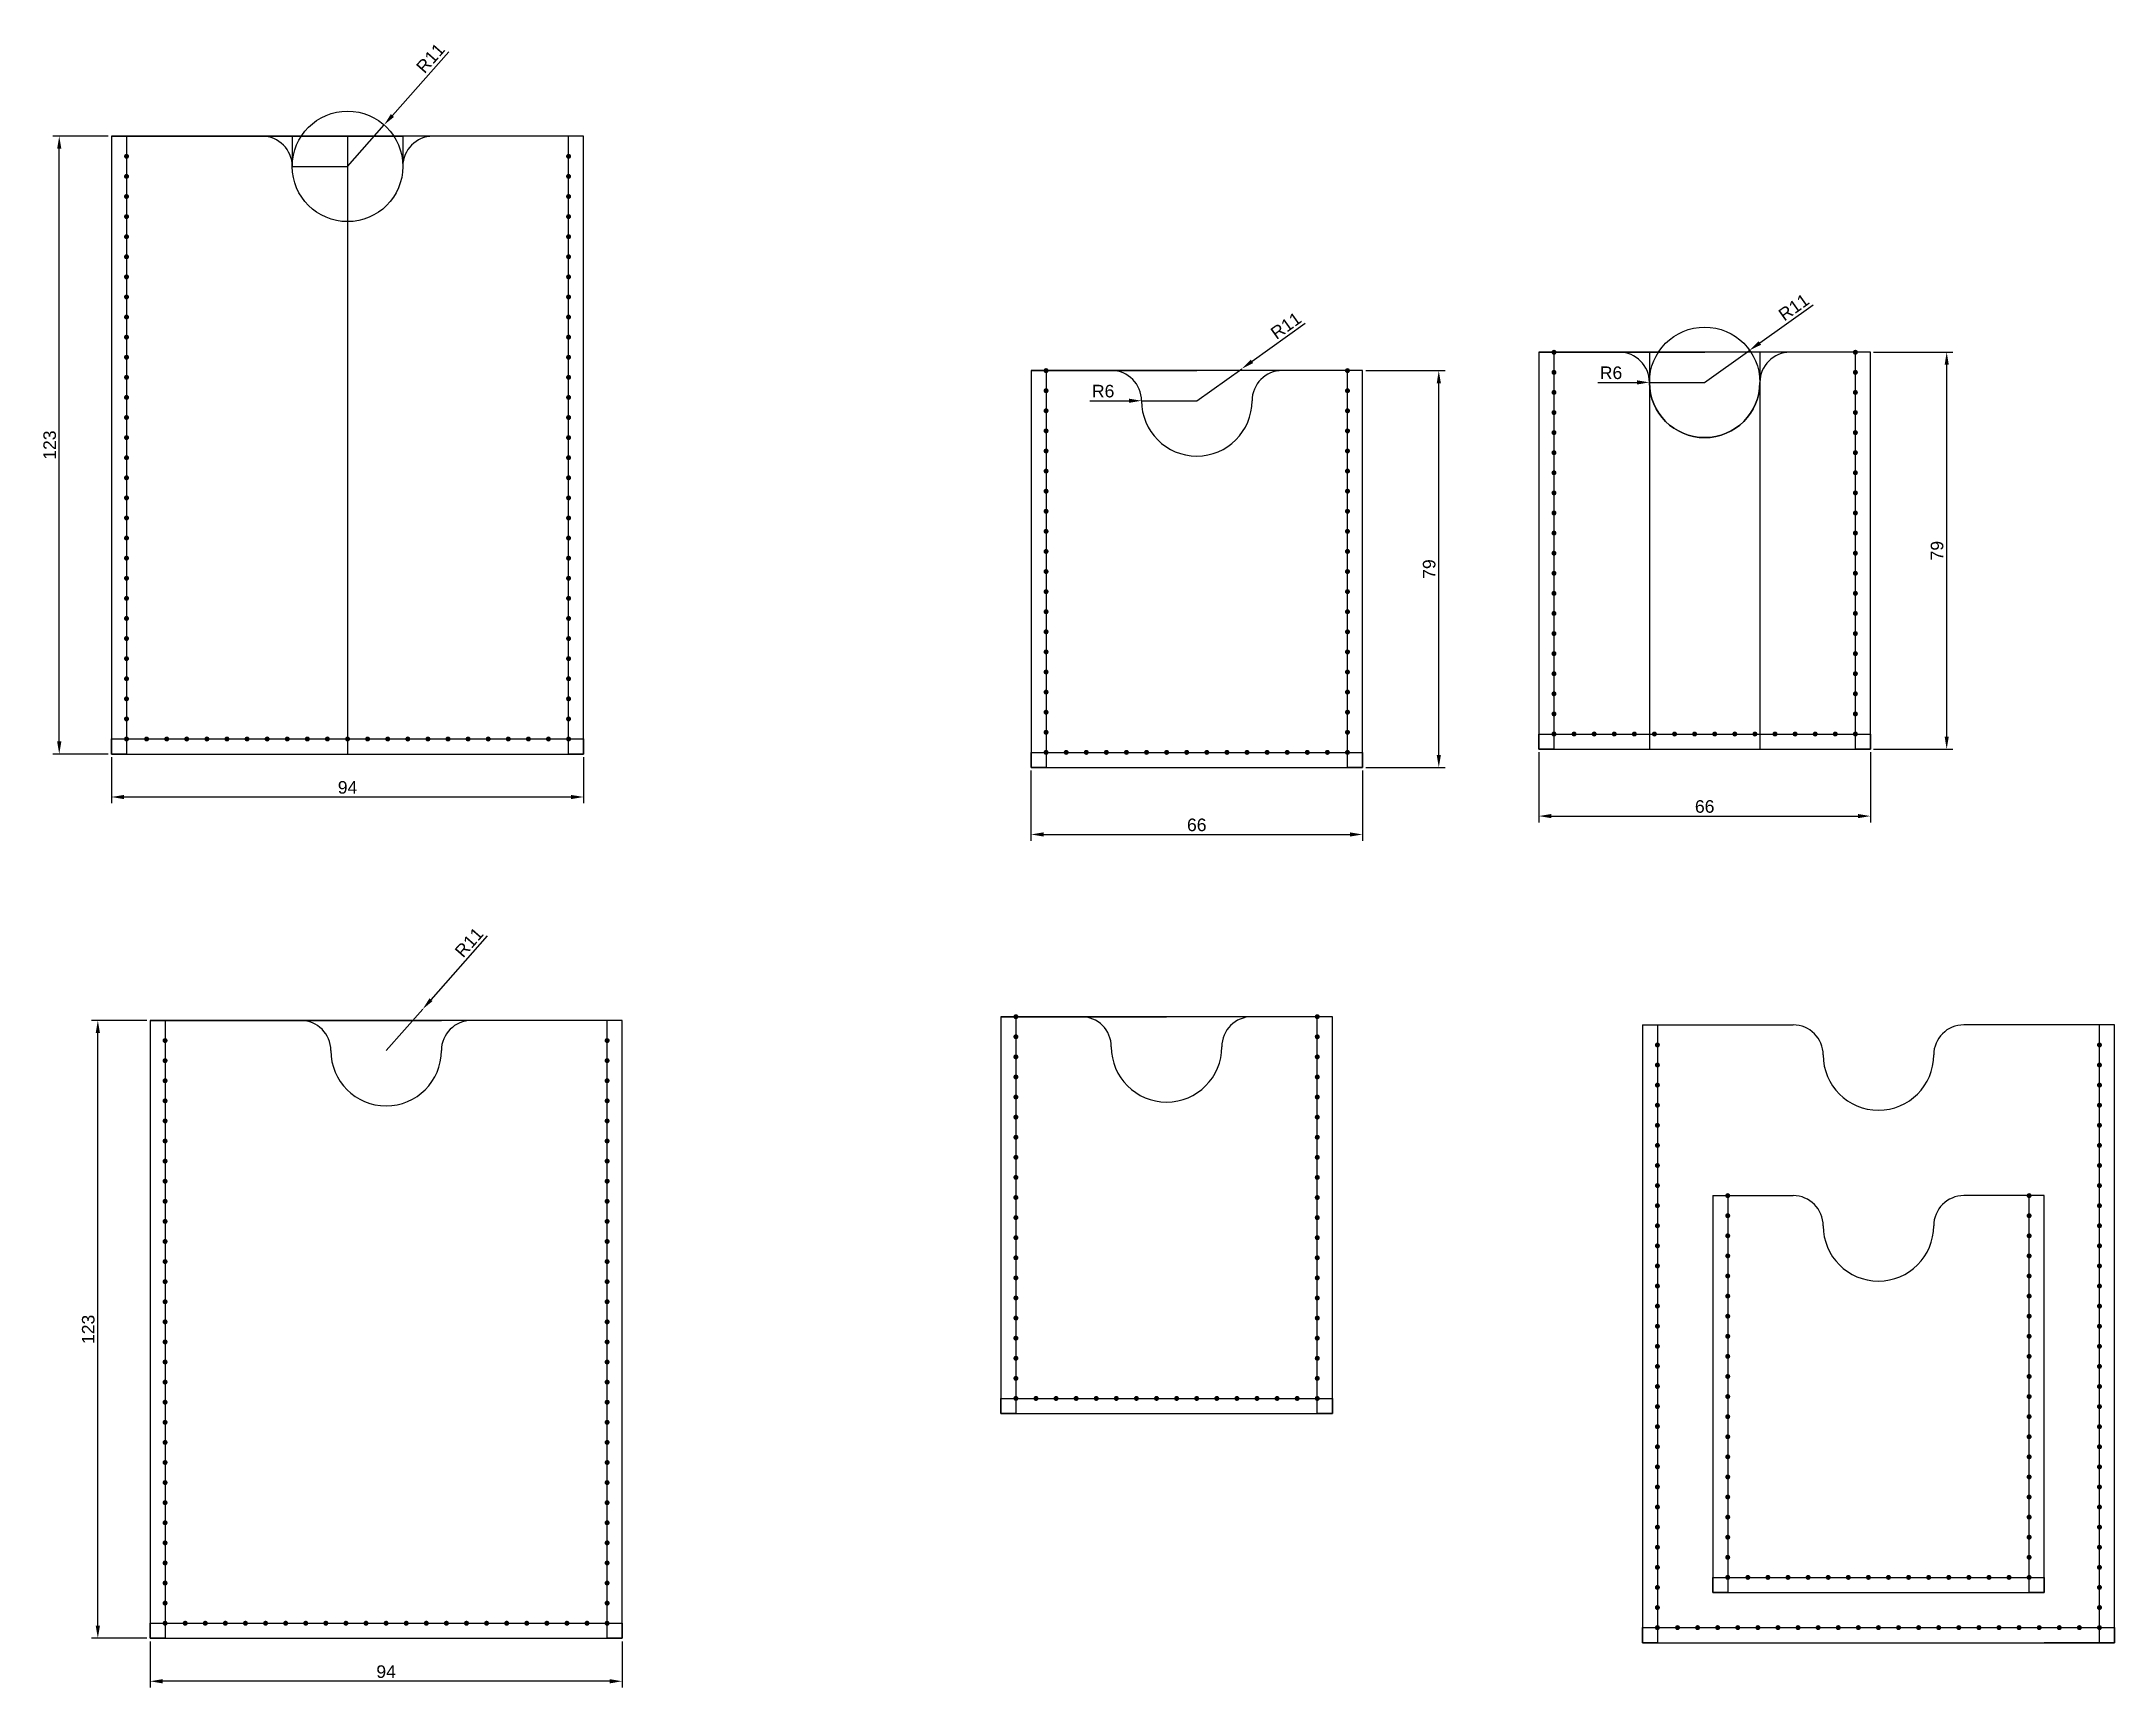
# Model space of a CAD drawing. Header units: millimetres. Extents: x 1335 to 6986, y 304 to 1543.
# Drawn here: x 1342.3 to 1755, y 1215.6 to 1543.3 of the extents above; entities that cross this region are included whole.
import ezdxf

# ---------------------------------------------------------------- set-up
doc = ezdxf.new("R2010")
doc.units = ezdxf.units.MM
doc.styles.get("Standard").update_dxf_attribs({"font": 'arial.ttf'})
doc.dimstyles.new('ISO-25', dxfattribs={"dimtxt": 2.5, "dimasz": 2.5, "dimexe": 1.25, "dimexo": 0.625, "dimtad": 1, "dimtxsty": 'Standard', "dimcen": 2.5, "dimadec": 0, "dimazin": 0, "dimtfac": 1, "dimtmove": 0, "dimatfit": 3, "dimfxl": 1, "dimarcsym": 0})

msp = doc.modelspace()

# ---------------------------------------------------------------- blocks, each defined once
blk = doc.blocks.new('*D1')
at = {"color": 0, "lineweight": -2, "transparency": 16777216}
for p, q in [((1640.44, 1401.8), (1640.44, 1387.83)), ((1706.44, 1401.8), (1706.44, 1387.83)), ((1642.94, 1389.08), (1703.94, 1389.08))]:
    blk.add_line(p, q, dxfattribs=at)
at = {"color": 0, "transparency": 16777216}
for points in [[(1642.94, 1389.5), (1642.94, 1388.66), (1640.44, 1389.08)], [(1703.94, 1389.5), (1703.94, 1388.66), (1706.44, 1389.08)]]:
    blk.add_solid(points, dxfattribs=at)
at = {"layer": 'Defpoints', "color": 0, "transparency": 16777216}
for p in [(1640.44, 1402.42), (1706.44, 1402.42), (1706.44, 1389.08)]:
    blk.add_point(p, dxfattribs=at)
at = {"color": 0, "transparency": 16777216, "insert": (1673.44, 1390.98), "char_height": 2.5, "attachment_point": 5}
blk.add_mtext('66', dxfattribs=at)
blk = doc.blocks.new('*D2')
at = {"color": 0, "lineweight": -2, "transparency": 16777216}
for p, q in [((1707.07, 1481.42), (1722.87, 1481.42)), ((1721.62, 1404.92), (1721.62, 1478.92)), ((1707.07, 1402.42), (1722.87, 1402.42))]:
    blk.add_line(p, q, dxfattribs=at)
at = {"color": 0, "transparency": 16777216}
for points in [[(1721.21, 1478.92), (1722.04, 1478.92), (1721.62, 1481.42)], [(1721.21, 1404.92), (1722.04, 1404.92), (1721.62, 1402.42)]]:
    blk.add_solid(points, dxfattribs=at)
at = {"layer": 'Defpoints', "color": 0, "transparency": 16777216}
for p in [(1706.44, 1481.42), (1721.62, 1481.42), (1706.44, 1402.42)]:
    blk.add_point(p, dxfattribs=at)
at = {"color": 0, "transparency": 16777216, "insert": (1719.72, 1441.92), "char_height": 2.5, "attachment_point": 5, "rotation": 90}
blk.add_mtext('79', dxfattribs=at)
blk = doc.blocks.new('*D3')
at = {"color": 0, "lineweight": -2, "transparency": 16777216}
for p, q in [((1695.02, 1490.8), (1684.44, 1483.26)), ((1673.44, 1475.42), (1682.4, 1481.81))]:
    blk.add_line(p, q, dxfattribs=at)
at = {"color": 0, "transparency": 16777216}
blk.add_solid([(1684.19, 1483.6), (1684.68, 1482.92), (1682.4, 1481.81)], dxfattribs=at)
at = {"layer": 'Defpoints', "color": 0, "transparency": 16777216}
for p in [(1682.4, 1481.81), (1673.44, 1475.42)]:
    blk.add_point(p, dxfattribs=at)
at = {"color": 0, "transparency": 16777216, "insert": (1691.18, 1490.38), "char_height": 2.5, "attachment_point": 5, "rotation": 35.4816}
blk.add_mtext('R11', dxfattribs=at)
blk = doc.blocks.new('*D4')
at = {"color": 0, "lineweight": -2, "transparency": 16777216}
blk.add_line((1652.16, 1475.42), (1659.94, 1475.42), dxfattribs=at)
at = {"color": 0, "transparency": 16777216}
blk.add_solid([(1659.94, 1475.84), (1659.94, 1475), (1662.44, 1475.42)], dxfattribs=at)
at = {"layer": 'Defpoints', "color": 0, "transparency": 16777216}
for p in [(1656.44, 1475.42), (1662.44, 1475.42)]:
    blk.add_point(p, dxfattribs=at)
at = {"color": 0, "transparency": 16777216, "insert": (1654.8, 1477.32), "char_height": 2.5, "attachment_point": 5}
blk.add_mtext('R6', dxfattribs=at)
blk = doc.blocks.new('*D5')
at = {"color": 0, "lineweight": -2, "transparency": 16777216}
for p, q in [((1423.42, 1541.26), (1412.2, 1528.55)), ((1403.27, 1518.43), (1410.55, 1526.68))]:
    blk.add_line(p, q, dxfattribs=at)
at = {"color": 0, "transparency": 16777216}
blk.add_solid([(1411.89, 1528.83), (1412.51, 1528.27), (1410.55, 1526.68)], dxfattribs=at)
at = {"layer": 'Defpoints', "color": 0, "transparency": 16777216}
for p in [(1410.55, 1526.68), (1403.27, 1518.43)]:
    blk.add_point(p, dxfattribs=at)
at = {"color": 0, "transparency": 16777216, "insert": (1419.78, 1539.98), "char_height": 2.5, "attachment_point": 5, "rotation": 48.5774}
blk.add_mtext('R11', dxfattribs=at)
blk = doc.blocks.new('*D6')
at = {"color": 0, "lineweight": -2, "transparency": 16777216}
for p, q in [((1356.27, 1400.8), (1356.27, 1391.63)), ((1450.27, 1400.8), (1450.27, 1391.63)), ((1447.77, 1392.88), (1358.77, 1392.88))]:
    blk.add_line(p, q, dxfattribs=at)
at = {"color": 0, "transparency": 16777216}
for points in [[(1358.77, 1393.29), (1358.77, 1392.46), (1356.27, 1392.88)], [(1447.77, 1393.29), (1447.77, 1392.46), (1450.27, 1392.88)]]:
    blk.add_solid(points, dxfattribs=at)
at = {"layer": 'Defpoints', "color": 0, "transparency": 16777216}
for p in [(1356.27, 1401.43), (1450.27, 1401.43), (1356.27, 1392.88)]:
    blk.add_point(p, dxfattribs=at)
at = {"color": 0, "transparency": 16777216, "insert": (1403.27, 1394.78), "char_height": 2.5, "attachment_point": 5}
blk.add_mtext('94', dxfattribs=at)
blk = doc.blocks.new('*D7')
at = {"color": 0, "lineweight": -2, "transparency": 16777216}
for p, q in [((1355.65, 1524.43), (1344.63, 1524.43)), ((1345.88, 1403.93), (1345.88, 1521.93)), ((1355.65, 1401.43), (1344.63, 1401.43))]:
    blk.add_line(p, q, dxfattribs=at)
at = {"color": 0, "transparency": 16777216}
for points in [[(1345.46, 1521.93), (1346.3, 1521.93), (1345.88, 1524.43)], [(1345.46, 1403.93), (1346.3, 1403.93), (1345.88, 1401.43)]]:
    blk.add_solid(points, dxfattribs=at)
at = {"layer": 'Defpoints', "color": 0, "transparency": 16777216}
for p in [(1345.88, 1524.43), (1356.27, 1524.43), (1356.27, 1401.43)]:
    blk.add_point(p, dxfattribs=at)
at = {"color": 0, "transparency": 16777216, "insert": (1343.98, 1462.93), "char_height": 2.5, "attachment_point": 5, "rotation": 90}
blk.add_mtext('123', dxfattribs=at)
blk = doc.blocks.new('*D10')
at = {"color": 0, "lineweight": -2, "transparency": 16777216}
for p, q in [((1539.33, 1398.14), (1539.33, 1384.17)), ((1605.33, 1398.14), (1605.33, 1384.17)), ((1541.83, 1385.42), (1602.83, 1385.42))]:
    blk.add_line(p, q, dxfattribs=at)
at = {"color": 0, "transparency": 16777216}
for points in [[(1541.83, 1385.84), (1541.83, 1385.01), (1539.33, 1385.42)], [(1602.83, 1385.84), (1602.83, 1385.01), (1605.33, 1385.42)]]:
    blk.add_solid(points, dxfattribs=at)
at = {"layer": 'Defpoints', "color": 0, "transparency": 16777216}
for p in [(1539.33, 1398.76), (1605.33, 1398.76), (1605.33, 1385.42)]:
    blk.add_point(p, dxfattribs=at)
at = {"color": 0, "transparency": 16777216, "insert": (1572.33, 1387.32), "char_height": 2.5, "attachment_point": 5}
blk.add_mtext('66', dxfattribs=at)
blk = doc.blocks.new('*D11')
at = {"color": 0, "lineweight": -2, "transparency": 16777216}
for p, q in [((1605.96, 1477.76), (1621.76, 1477.76)), ((1620.51, 1401.26), (1620.51, 1475.26)), ((1605.96, 1398.76), (1621.76, 1398.76))]:
    blk.add_line(p, q, dxfattribs=at)
at = {"color": 0, "transparency": 16777216}
for points in [[(1620.1, 1475.26), (1620.93, 1475.26), (1620.51, 1477.76)], [(1620.1, 1401.26), (1620.93, 1401.26), (1620.51, 1398.76)]]:
    blk.add_solid(points, dxfattribs=at)
at = {"layer": 'Defpoints', "color": 0, "transparency": 16777216}
for p in [(1605.33, 1477.76), (1620.51, 1477.76), (1605.33, 1398.76)]:
    blk.add_point(p, dxfattribs=at)
at = {"color": 0, "transparency": 16777216, "insert": (1618.61, 1438.26), "char_height": 2.5, "attachment_point": 5, "rotation": 90}
blk.add_mtext('79', dxfattribs=at)
blk = doc.blocks.new('*D12')
at = {"color": 0, "lineweight": -2, "transparency": 16777216}
for p, q in [((1593.91, 1487.14), (1583.33, 1479.6)), ((1572.33, 1471.76), (1581.29, 1478.15))]:
    blk.add_line(p, q, dxfattribs=at)
at = {"color": 0, "transparency": 16777216}
blk.add_solid([(1583.09, 1479.94), (1583.57, 1479.26), (1581.29, 1478.15)], dxfattribs=at)
at = {"layer": 'Defpoints', "color": 0, "transparency": 16777216}
for p in [(1581.29, 1478.15), (1572.33, 1471.76)]:
    blk.add_point(p, dxfattribs=at)
at = {"color": 0, "transparency": 16777216, "insert": (1590.08, 1486.72), "char_height": 2.5, "attachment_point": 5, "rotation": 35.4816}
blk.add_mtext('R11', dxfattribs=at)
blk = doc.blocks.new('*D13')
at = {"color": 0, "lineweight": -2, "transparency": 16777216}
blk.add_line((1551.05, 1471.76), (1558.83, 1471.76), dxfattribs=at)
at = {"color": 0, "transparency": 16777216}
blk.add_solid([(1558.83, 1472.18), (1558.83, 1471.35), (1561.33, 1471.76)], dxfattribs=at)
at = {"layer": 'Defpoints', "color": 0, "transparency": 16777216}
for p in [(1555.33, 1471.76), (1561.33, 1471.76)]:
    blk.add_point(p, dxfattribs=at)
at = {"color": 0, "transparency": 16777216, "insert": (1553.69, 1473.67), "char_height": 2.5, "attachment_point": 5}
blk.add_mtext('R6', dxfattribs=at)
blk = doc.blocks.new('*D14')
at = {"color": 0, "lineweight": -2, "transparency": 16777216}
for p, q in [((1431.1, 1365.23), (1419.88, 1352.51)), ((1410.95, 1342.39), (1418.23, 1350.64))]:
    blk.add_line(p, q, dxfattribs=at)
at = {"color": 0, "transparency": 16777216}
blk.add_solid([(1419.57, 1352.79), (1420.19, 1352.24), (1418.23, 1350.64)], dxfattribs=at)
at = {"layer": 'Defpoints', "color": 0, "transparency": 16777216}
for p in [(1418.23, 1350.64), (1410.95, 1342.39)]:
    blk.add_point(p, dxfattribs=at)
at = {"color": 0, "transparency": 16777216, "insert": (1427.46, 1363.94), "char_height": 2.5, "attachment_point": 5, "rotation": 48.5774}
blk.add_mtext('R11', dxfattribs=at)
blk = doc.blocks.new('*D15')
at = {"color": 0, "lineweight": -2, "transparency": 16777216}
for p, q in [((1363.95, 1224.77), (1363.95, 1215.59)), ((1457.95, 1224.77), (1457.95, 1215.59)), ((1455.45, 1216.84), (1366.45, 1216.84))]:
    blk.add_line(p, q, dxfattribs=at)
at = {"color": 0, "transparency": 16777216}
for points in [[(1366.45, 1217.26), (1366.45, 1216.42), (1363.95, 1216.84)], [(1455.45, 1217.26), (1455.45, 1216.42), (1457.95, 1216.84)]]:
    blk.add_solid(points, dxfattribs=at)
at = {"layer": 'Defpoints', "color": 0, "transparency": 16777216}
for p in [(1363.95, 1225.39), (1457.95, 1225.39), (1363.95, 1216.84)]:
    blk.add_point(p, dxfattribs=at)
at = {"color": 0, "transparency": 16777216, "insert": (1410.95, 1218.74), "char_height": 2.5, "attachment_point": 5}
blk.add_mtext('94', dxfattribs=at)
blk = doc.blocks.new('*D16')
at = {"color": 0, "lineweight": -2, "transparency": 16777216}
for p, q in [((1363.32, 1348.39), (1352.31, 1348.39)), ((1353.56, 1227.89), (1353.56, 1345.89)), ((1363.32, 1225.39), (1352.31, 1225.39))]:
    blk.add_line(p, q, dxfattribs=at)
at = {"color": 0, "transparency": 16777216}
for points in [[(1353.14, 1345.89), (1353.98, 1345.89), (1353.56, 1348.39)], [(1353.14, 1227.89), (1353.98, 1227.89), (1353.56, 1225.39)]]:
    blk.add_solid(points, dxfattribs=at)
at = {"layer": 'Defpoints', "color": 0, "transparency": 16777216}
for p in [(1353.56, 1348.39), (1363.95, 1348.39), (1363.95, 1225.39)]:
    blk.add_point(p, dxfattribs=at)
at = {"color": 0, "transparency": 16777216, "insert": (1351.66, 1286.89), "char_height": 2.5, "attachment_point": 5, "rotation": 90}
blk.add_mtext('123', dxfattribs=at)

# ---------------------------------------------------------------- dimensions: what is measured, and where the dimension line sits
at = {"color": 3}
for center, mpoint, picture, middle in [((1403.27, 1518.427), (1410.548, 1526.676), '*D5', (1421.187, 1538.734)), ((1673.443, 1475.421), (1682.401, 1481.806), '*D3', (1692.276, 1488.845)), ((1572.334, 1471.764), (1581.291, 1478.149), '*D12', (1591.167, 1485.188)), ((1656.443, 1475.421), (1662.443, 1475.421), '*D4', (1654.804, 1475.421)), ((1555.334, 1471.764), (1561.334, 1471.764), '*D13', (1553.694, 1471.764)), ((1410.95, 1342.392), (1418.227, 1350.64), '*D14', (1428.866, 1362.698))]:
    dim = msp.add_radius_dim(center=center, mpoint=mpoint, dimstyle='ISO-25', dxfattribs=at)
    dim.commit()
    dim.dimension.update_dxf_attribs({"geometry": picture, "text_midpoint": middle, "dimtype": 164})
for base, p1, p2, picture, middle in [((1345.881, 1524.427), (1356.27, 1401.427), (1356.27, 1524.427), '*D7', (1343.979, 1462.927)), ((1620.512, 1477.764), (1605.334, 1398.764), (1605.334, 1477.764), '*D11', (1618.611, 1438.264)), ((1721.622, 1481.421), (1706.443, 1402.421), (1706.443, 1481.421), '*D2', (1719.72, 1441.921)), ((1353.56, 1348.392), (1363.95, 1225.392), (1363.95, 1348.392), '*D16', (1351.658, 1286.892))]:
    dim = msp.add_linear_dim(base=base, p1=p1, p2=p2, angle=90, dimstyle='ISO-25', dxfattribs=at)
    dim.commit()
    dim.dimension.update_dxf_attribs({"geometry": picture, "text_midpoint": middle})
for base, p1, p2, picture, middle in [((1356.27, 1392.876), (1450.27, 1401.427), (1356.27, 1401.427), '*D6', (1403.27, 1394.777)), ((1706.443, 1389.079), (1640.443, 1402.421), (1706.443, 1402.421), '*D1', (1673.443, 1390.98)), ((1605.334, 1385.422), (1539.334, 1398.764), (1605.334, 1398.764), '*D10', (1572.334, 1387.323)), ((1363.95, 1216.84), (1457.95, 1225.392), (1363.95, 1225.392), '*D15', (1410.95, 1218.742))]:
    dim = msp.add_linear_dim(base=base, p1=p1, p2=p2, dimstyle='ISO-25', dxfattribs=at)
    dim.commit()
    dim.dimension.update_dxf_attribs({"geometry": picture, "text_midpoint": middle})

# ---------------------------------------------------------------- hatches: boundary and pattern name
h = msp.add_hatch(color=256)
h.dxf.hatch_style = 1
h.paths.add_polyline_path([(1359.77, 1520.427, 1), (1358.77, 1520.427, 1)])
h = msp.add_hatch(color=256)
h.dxf.hatch_style = 1
h.paths.add_polyline_path([(1447.77, 1520.427, 1), (1446.77, 1520.427, 1)])
h = msp.add_hatch(color=256)
h.dxf.hatch_style = 1
h.paths.add_polyline_path([(1359.77, 1516.427, 1), (1358.77, 1516.427, 1)])
h = msp.add_hatch(color=256)
h.dxf.hatch_style = 1
h.paths.add_polyline_path([(1447.77, 1516.427, 1), (1446.77, 1516.427, 1)])
h = msp.add_hatch(color=256)
h.dxf.hatch_style = 1
h.paths.add_polyline_path([(1359.77, 1512.427, 1), (1358.77, 1512.427, 1)])
h = msp.add_hatch(color=256)
h.dxf.hatch_style = 1
h.paths.add_polyline_path([(1447.77, 1512.427, 1), (1446.77, 1512.427, 1)])
h = msp.add_hatch(color=256)
h.dxf.hatch_style = 1
h.paths.add_polyline_path([(1359.77, 1508.427, 1), (1358.77, 1508.427, 1)])
h = msp.add_hatch(color=256)
h.dxf.hatch_style = 1
h.paths.add_polyline_path([(1447.77, 1508.427, 1), (1446.77, 1508.427, 1)])
h = msp.add_hatch(color=256)
h.dxf.hatch_style = 1
h.paths.add_polyline_path([(1359.77, 1504.427, 1), (1358.77, 1504.427, 1)])
h = msp.add_hatch(color=256)
h.dxf.hatch_style = 1
h.paths.add_polyline_path([(1447.77, 1504.427, 1), (1446.77, 1504.427, 1)])
h = msp.add_hatch(color=256)
h.dxf.hatch_style = 1
h.paths.add_polyline_path([(1359.77, 1500.427, 1), (1358.77, 1500.427, 1)])
h = msp.add_hatch(color=256)
h.dxf.hatch_style = 1
h.paths.add_polyline_path([(1447.77, 1500.427, 1), (1446.77, 1500.427, 1)])
h = msp.add_hatch(color=256)
h.dxf.hatch_style = 1
h.paths.add_polyline_path([(1359.77, 1496.427, 1), (1358.77, 1496.427, 1)])
h = msp.add_hatch(color=256)
h.dxf.hatch_style = 1
h.paths.add_polyline_path([(1447.77, 1496.427, 1), (1446.77, 1496.427, 1)])
h = msp.add_hatch(color=256)
h.dxf.hatch_style = 1
h.paths.add_polyline_path([(1359.77, 1492.427, 1), (1358.77, 1492.427, 1)])
h = msp.add_hatch(color=256)
h.dxf.hatch_style = 1
h.paths.add_polyline_path([(1447.77, 1492.427, 1), (1446.77, 1492.427, 1)])
h = msp.add_hatch(color=256)
h.dxf.hatch_style = 1
h.paths.add_polyline_path([(1359.77, 1488.427, 1), (1358.77, 1488.427, 1)])
h = msp.add_hatch(color=256)
h.dxf.hatch_style = 1
h.paths.add_polyline_path([(1447.77, 1488.427, 1), (1446.77, 1488.427, 1)])
h = msp.add_hatch(color=256)
h.dxf.hatch_style = 1
h.paths.add_polyline_path([(1359.77, 1484.427, 1), (1358.77, 1484.427, 1)])
h = msp.add_hatch(color=256)
h.dxf.hatch_style = 1
h.paths.add_polyline_path([(1447.77, 1484.427, 1), (1446.77, 1484.427, 1)])
h = msp.add_hatch(color=256)
h.dxf.hatch_style = 1
h.paths.add_polyline_path([(1643.943, 1481.421, 1), (1642.943, 1481.421, 1)])
h = msp.add_hatch(color=256)
h.dxf.hatch_style = 1
h.paths.add_polyline_path([(1703.943, 1481.421, 1), (1702.943, 1481.421, 1)])
h = msp.add_hatch(color=256)
h.dxf.hatch_style = 1
h.paths.add_polyline_path([(1359.77, 1480.427, 1), (1358.77, 1480.427, 1)])
h = msp.add_hatch(color=256)
h.dxf.hatch_style = 1
h.paths.add_polyline_path([(1447.77, 1480.427, 1), (1446.77, 1480.427, 1)])
h = msp.add_hatch(color=256)
h.dxf.hatch_style = 1
h.paths.add_polyline_path([(1542.834, 1477.764, 1), (1541.834, 1477.764, 1)])
h = msp.add_hatch(color=256)
h.dxf.hatch_style = 1
h.paths.add_polyline_path([(1602.834, 1477.764, 1), (1601.834, 1477.764, 1)])
h = msp.add_hatch(color=256)
h.dxf.hatch_style = 1
h.paths.add_polyline_path([(1643.943, 1477.421, 1), (1642.943, 1477.421, 1)])
h = msp.add_hatch(color=256)
h.dxf.hatch_style = 1
h.paths.add_polyline_path([(1703.943, 1477.421, 1), (1702.943, 1477.421, 1)])
h = msp.add_hatch(color=256)
h.dxf.hatch_style = 1
h.paths.add_polyline_path([(1359.77, 1476.427, 1), (1358.77, 1476.427, 1)])
h = msp.add_hatch(color=256)
h.dxf.hatch_style = 1
h.paths.add_polyline_path([(1447.77, 1476.427, 1), (1446.77, 1476.427, 1)])
h = msp.add_hatch(color=256)
h.dxf.hatch_style = 1
h.paths.add_polyline_path([(1542.834, 1473.764, 1), (1541.834, 1473.764, 1)])
h = msp.add_hatch(color=256)
h.dxf.hatch_style = 1
h.paths.add_polyline_path([(1602.834, 1473.764, 1), (1601.834, 1473.764, 1)])
h = msp.add_hatch(color=256)
h.dxf.hatch_style = 1
h.paths.add_polyline_path([(1643.943, 1473.421, 1), (1642.943, 1473.421, 1)])
h = msp.add_hatch(color=256)
h.dxf.hatch_style = 1
h.paths.add_polyline_path([(1703.943, 1473.421, 1), (1702.943, 1473.421, 1)])
h = msp.add_hatch(color=256)
h.dxf.hatch_style = 1
h.paths.add_polyline_path([(1359.77, 1472.427, 1), (1358.77, 1472.427, 1)])
h = msp.add_hatch(color=256)
h.dxf.hatch_style = 1
h.paths.add_polyline_path([(1447.77, 1472.427, 1), (1446.77, 1472.427, 1)])
h = msp.add_hatch(color=256)
h.dxf.hatch_style = 1
h.paths.add_polyline_path([(1542.834, 1469.764, 1), (1541.834, 1469.764, 1)])
h = msp.add_hatch(color=256)
h.dxf.hatch_style = 1
h.paths.add_polyline_path([(1602.834, 1469.764, 1), (1601.834, 1469.764, 1)])
h = msp.add_hatch(color=256)
h.dxf.hatch_style = 1
h.paths.add_polyline_path([(1643.943, 1469.421, 1), (1642.943, 1469.421, 1)])
h = msp.add_hatch(color=256)
h.dxf.hatch_style = 1
h.paths.add_polyline_path([(1703.943, 1469.421, 1), (1702.943, 1469.421, 1)])
h = msp.add_hatch(color=256)
h.dxf.hatch_style = 1
h.paths.add_polyline_path([(1359.77, 1468.427, 1), (1358.77, 1468.427, 1)])
h = msp.add_hatch(color=256)
h.dxf.hatch_style = 1
h.paths.add_polyline_path([(1447.77, 1468.427, 1), (1446.77, 1468.427, 1)])
h = msp.add_hatch(color=256)
h.dxf.hatch_style = 1
h.paths.add_polyline_path([(1542.834, 1465.764, 1), (1541.834, 1465.764, 1)])
h = msp.add_hatch(color=256)
h.dxf.hatch_style = 1
h.paths.add_polyline_path([(1602.834, 1465.764, 1), (1601.834, 1465.764, 1)])
h = msp.add_hatch(color=256)
h.dxf.hatch_style = 1
h.paths.add_polyline_path([(1643.943, 1465.421, 1), (1642.943, 1465.421, 1)])
h = msp.add_hatch(color=256)
h.dxf.hatch_style = 1
h.paths.add_polyline_path([(1703.943, 1465.421, 1), (1702.943, 1465.421, 1)])
h = msp.add_hatch(color=256)
h.dxf.hatch_style = 1
h.paths.add_polyline_path([(1359.77, 1464.427, 1), (1358.77, 1464.427, 1)])
h = msp.add_hatch(color=256)
h.dxf.hatch_style = 1
h.paths.add_polyline_path([(1447.77, 1464.427, 1), (1446.77, 1464.427, 1)])
h = msp.add_hatch(color=256)
h.dxf.hatch_style = 1
h.paths.add_polyline_path([(1542.834, 1461.764, 1), (1541.834, 1461.764, 1)])
h = msp.add_hatch(color=256)
h.dxf.hatch_style = 1
h.paths.add_polyline_path([(1602.834, 1461.764, 1), (1601.834, 1461.764, 1)])
h = msp.add_hatch(color=256)
h.dxf.hatch_style = 1
h.paths.add_polyline_path([(1643.943, 1461.421, 1), (1642.943, 1461.421, 1)])
h = msp.add_hatch(color=256)
h.dxf.hatch_style = 1
h.paths.add_polyline_path([(1703.943, 1461.421, 1), (1702.943, 1461.421, 1)])
h = msp.add_hatch(color=256)
h.dxf.hatch_style = 1
h.paths.add_polyline_path([(1359.77, 1460.427, 1), (1358.77, 1460.427, 1)])
h = msp.add_hatch(color=256)
h.dxf.hatch_style = 1
h.paths.add_polyline_path([(1359.77, 1456.427, 1), (1358.77, 1456.427, 1)])
h = msp.add_hatch(color=256)
h.dxf.hatch_style = 1
h.paths.add_polyline_path([(1447.77, 1460.427, 1), (1446.77, 1460.427, 1)])
h = msp.add_hatch(color=256)
h.dxf.hatch_style = 1
h.paths.add_polyline_path([(1447.77, 1456.427, 1), (1446.77, 1456.427, 1)])
h = msp.add_hatch(color=256)
h.dxf.hatch_style = 1
h.paths.add_polyline_path([(1542.834, 1457.764, 1), (1541.834, 1457.764, 1)])
h = msp.add_hatch(color=256)
h.dxf.hatch_style = 1
h.paths.add_polyline_path([(1602.834, 1457.764, 1), (1601.834, 1457.764, 1)])
h = msp.add_hatch(color=256)
h.dxf.hatch_style = 1
h.paths.add_polyline_path([(1643.943, 1457.421, 1), (1642.943, 1457.421, 1)])
h = msp.add_hatch(color=256)
h.dxf.hatch_style = 1
h.paths.add_polyline_path([(1703.943, 1457.421, 1), (1702.943, 1457.421, 1)])
h = msp.add_hatch(color=256)
h.dxf.hatch_style = 1
h.paths.add_polyline_path([(1359.77, 1452.427, 1), (1358.77, 1452.427, 1)])
h = msp.add_hatch(color=256)
h.dxf.hatch_style = 1
h.paths.add_polyline_path([(1447.77, 1452.427, 1), (1446.77, 1452.427, 1)])
h = msp.add_hatch(color=256)
h.dxf.hatch_style = 1
h.paths.add_polyline_path([(1542.834, 1453.764, 1), (1541.834, 1453.764, 1)])
h = msp.add_hatch(color=256)
h.dxf.hatch_style = 1
h.paths.add_polyline_path([(1602.834, 1453.764, 1), (1601.834, 1453.764, 1)])
h = msp.add_hatch(color=256)
h.dxf.hatch_style = 1
h.paths.add_polyline_path([(1643.943, 1453.421, 1), (1642.943, 1453.421, 1)])
h = msp.add_hatch(color=256)
h.dxf.hatch_style = 1
h.paths.add_polyline_path([(1703.943, 1453.421, 1), (1702.943, 1453.421, 1)])
h = msp.add_hatch(color=256)
h.dxf.hatch_style = 1
h.paths.add_polyline_path([(1359.77, 1448.427, 1), (1358.77, 1448.427, 1)])
h = msp.add_hatch(color=256)
h.dxf.hatch_style = 1
h.paths.add_polyline_path([(1447.77, 1448.427, 1), (1446.77, 1448.427, 1)])
h = msp.add_hatch(color=256)
h.dxf.hatch_style = 1
h.paths.add_polyline_path([(1542.834, 1449.764, 1), (1541.834, 1449.764, 1)])
h = msp.add_hatch(color=256)
h.dxf.hatch_style = 1
h.paths.add_polyline_path([(1602.834, 1449.764, 1), (1601.834, 1449.764, 1)])
h = msp.add_hatch(color=256)
h.dxf.hatch_style = 1
h.paths.add_polyline_path([(1643.943, 1449.421, 1), (1642.943, 1449.421, 1)])
h = msp.add_hatch(color=256)
h.dxf.hatch_style = 1
h.paths.add_polyline_path([(1703.943, 1449.421, 1), (1702.943, 1449.421, 1)])
h = msp.add_hatch(color=256)
h.dxf.hatch_style = 1
h.paths.add_polyline_path([(1359.77, 1444.427, 1), (1358.77, 1444.427, 1)])
h = msp.add_hatch(color=256)
h.dxf.hatch_style = 1
h.paths.add_polyline_path([(1447.77, 1444.427, 1), (1446.77, 1444.427, 1)])
h = msp.add_hatch(color=256)
h.dxf.hatch_style = 1
h.paths.add_polyline_path([(1542.834, 1445.764, 1), (1541.834, 1445.764, 1)])
h = msp.add_hatch(color=256)
h.dxf.hatch_style = 1
h.paths.add_polyline_path([(1602.834, 1445.764, 1), (1601.834, 1445.764, 1)])
h = msp.add_hatch(color=256)
h.dxf.hatch_style = 1
h.paths.add_polyline_path([(1643.943, 1445.421, 1), (1642.943, 1445.421, 1)])
h = msp.add_hatch(color=256)
h.dxf.hatch_style = 1
h.paths.add_polyline_path([(1703.943, 1445.421, 1), (1702.943, 1445.421, 1)])
h = msp.add_hatch(color=256)
h.dxf.hatch_style = 1
h.paths.add_polyline_path([(1359.77, 1440.427, 1), (1358.77, 1440.427, 1)])
h = msp.add_hatch(color=256)
h.dxf.hatch_style = 1
h.paths.add_polyline_path([(1447.77, 1440.427, 1), (1446.77, 1440.427, 1)])
h = msp.add_hatch(color=256)
h.dxf.hatch_style = 1
h.paths.add_polyline_path([(1542.834, 1441.764, 1), (1541.834, 1441.764, 1)])
h = msp.add_hatch(color=256)
h.dxf.hatch_style = 1
h.paths.add_polyline_path([(1602.834, 1441.764, 1), (1601.834, 1441.764, 1)])
h = msp.add_hatch(color=256)
h.dxf.hatch_style = 1
h.paths.add_polyline_path([(1643.943, 1441.421, 1), (1642.943, 1441.421, 1)])
h = msp.add_hatch(color=256)
h.dxf.hatch_style = 1
h.paths.add_polyline_path([(1703.943, 1441.421, 1), (1702.943, 1441.421, 1)])
h = msp.add_hatch(color=256)
h.dxf.hatch_style = 1
h.paths.add_polyline_path([(1359.77, 1436.427, 1), (1358.77, 1436.427, 1)])
h = msp.add_hatch(color=256)
h.dxf.hatch_style = 1
h.paths.add_polyline_path([(1447.77, 1436.427, 1), (1446.77, 1436.427, 1)])
h = msp.add_hatch(color=256)
h.dxf.hatch_style = 1
h.paths.add_polyline_path([(1542.834, 1437.764, 1), (1541.834, 1437.764, 1)])
h = msp.add_hatch(color=256)
h.dxf.hatch_style = 1
h.paths.add_polyline_path([(1602.834, 1437.764, 1), (1601.834, 1437.764, 1)])
h = msp.add_hatch(color=256)
h.dxf.hatch_style = 1
h.paths.add_polyline_path([(1643.943, 1437.421, 1), (1642.943, 1437.421, 1)])
h = msp.add_hatch(color=256)
h.dxf.hatch_style = 1
h.paths.add_polyline_path([(1703.943, 1437.421, 1), (1702.943, 1437.421, 1)])
h = msp.add_hatch(color=256)
h.dxf.hatch_style = 1
h.paths.add_polyline_path([(1359.77, 1432.427, 1), (1358.77, 1432.427, 1)])
h = msp.add_hatch(color=256)
h.dxf.hatch_style = 1
h.paths.add_polyline_path([(1447.77, 1432.427, 1), (1446.77, 1432.427, 1)])
h = msp.add_hatch(color=256)
h.dxf.hatch_style = 1
h.paths.add_polyline_path([(1542.834, 1433.764, 1), (1541.834, 1433.764, 1)])
h = msp.add_hatch(color=256)
h.dxf.hatch_style = 1
h.paths.add_polyline_path([(1602.834, 1433.764, 1), (1601.834, 1433.764, 1)])
h = msp.add_hatch(color=256)
h.dxf.hatch_style = 1
h.paths.add_polyline_path([(1643.943, 1433.421, 1), (1642.943, 1433.421, 1)])
h = msp.add_hatch(color=256)
h.dxf.hatch_style = 1
h.paths.add_polyline_path([(1703.943, 1433.421, 1), (1702.943, 1433.421, 1)])
h = msp.add_hatch(color=256)
h.dxf.hatch_style = 1
h.paths.add_polyline_path([(1359.77, 1428.427, 1), (1358.77, 1428.427, 1)])
h = msp.add_hatch(color=256)
h.dxf.hatch_style = 1
h.paths.add_polyline_path([(1447.77, 1428.427, 1), (1446.77, 1428.427, 1)])
h = msp.add_hatch(color=256)
h.dxf.hatch_style = 1
h.paths.add_polyline_path([(1542.834, 1429.764, 1), (1541.834, 1429.764, 1)])
h = msp.add_hatch(color=256)
h.dxf.hatch_style = 1
h.paths.add_polyline_path([(1602.834, 1429.764, 1), (1601.834, 1429.764, 1)])
h = msp.add_hatch(color=256)
h.dxf.hatch_style = 1
h.paths.add_polyline_path([(1643.943, 1429.421, 1), (1642.943, 1429.421, 1)])
h = msp.add_hatch(color=256)
h.dxf.hatch_style = 1
h.paths.add_polyline_path([(1703.943, 1429.421, 1), (1702.943, 1429.421, 1)])
h = msp.add_hatch(color=256)
h.dxf.hatch_style = 1
h.paths.add_polyline_path([(1359.77, 1424.427, 1), (1358.77, 1424.427, 1)])
h = msp.add_hatch(color=256)
h.dxf.hatch_style = 1
h.paths.add_polyline_path([(1447.77, 1424.427, 1), (1446.77, 1424.427, 1)])
h = msp.add_hatch(color=256)
h.dxf.hatch_style = 1
h.paths.add_polyline_path([(1542.834, 1425.764, 1), (1541.834, 1425.764, 1)])
h = msp.add_hatch(color=256)
h.dxf.hatch_style = 1
h.paths.add_polyline_path([(1602.834, 1425.764, 1), (1601.834, 1425.764, 1)])
h = msp.add_hatch(color=256)
h.dxf.hatch_style = 1
h.paths.add_polyline_path([(1643.943, 1425.421, 1), (1642.943, 1425.421, 1)])
h = msp.add_hatch(color=256)
h.dxf.hatch_style = 1
h.paths.add_polyline_path([(1703.943, 1425.421, 1), (1702.943, 1425.421, 1)])
h = msp.add_hatch(color=256)
h.dxf.hatch_style = 1
h.paths.add_polyline_path([(1359.77, 1420.427, 1), (1358.77, 1420.427, 1)])
h = msp.add_hatch(color=256)
h.dxf.hatch_style = 1
h.paths.add_polyline_path([(1447.77, 1420.427, 1), (1446.77, 1420.427, 1)])
h = msp.add_hatch(color=256)
h.dxf.hatch_style = 1
h.paths.add_polyline_path([(1542.834, 1421.764, 1), (1541.834, 1421.764, 1)])
h = msp.add_hatch(color=256)
h.dxf.hatch_style = 1
h.paths.add_polyline_path([(1602.834, 1421.764, 1), (1601.834, 1421.764, 1)])
h = msp.add_hatch(color=256)
h.dxf.hatch_style = 1
h.paths.add_polyline_path([(1643.943, 1421.421, 1), (1642.943, 1421.421, 1)])
h = msp.add_hatch(color=256)
h.dxf.hatch_style = 1
h.paths.add_polyline_path([(1703.943, 1421.421, 1), (1702.943, 1421.421, 1)])
h = msp.add_hatch(color=256)
h.dxf.hatch_style = 1
h.paths.add_polyline_path([(1359.77, 1416.427, 1), (1358.77, 1416.427, 1)])
h = msp.add_hatch(color=256)
h.dxf.hatch_style = 1
h.paths.add_polyline_path([(1447.77, 1416.427, 1), (1446.77, 1416.427, 1)])
h = msp.add_hatch(color=256)
h.dxf.hatch_style = 1
h.paths.add_polyline_path([(1542.834, 1417.764, 1), (1541.834, 1417.764, 1)])
h = msp.add_hatch(color=256)
h.dxf.hatch_style = 1
h.paths.add_polyline_path([(1602.834, 1417.764, 1), (1601.834, 1417.764, 1)])
h = msp.add_hatch(color=256)
h.dxf.hatch_style = 1
h.paths.add_polyline_path([(1643.943, 1417.421, 1), (1642.943, 1417.421, 1)])
h = msp.add_hatch(color=256)
h.dxf.hatch_style = 1
h.paths.add_polyline_path([(1703.943, 1417.421, 1), (1702.943, 1417.421, 1)])
h = msp.add_hatch(color=256)
h.dxf.hatch_style = 1
h.paths.add_polyline_path([(1359.77, 1412.427, 1), (1358.77, 1412.427, 1)])
h = msp.add_hatch(color=256)
h.dxf.hatch_style = 1
h.paths.add_polyline_path([(1447.77, 1412.427, 1), (1446.77, 1412.427, 1)])
h = msp.add_hatch(color=256)
h.dxf.hatch_style = 1
h.paths.add_polyline_path([(1542.834, 1413.764, 1), (1541.834, 1413.764, 1)])
h = msp.add_hatch(color=256)
h.dxf.hatch_style = 1
h.paths.add_polyline_path([(1602.834, 1413.764, 1), (1601.834, 1413.764, 1)])
h = msp.add_hatch(color=256)
h.dxf.hatch_style = 1
h.paths.add_polyline_path([(1643.943, 1413.421, 1), (1642.943, 1413.421, 1)])
h = msp.add_hatch(color=256)
h.dxf.hatch_style = 1
h.paths.add_polyline_path([(1703.943, 1413.421, 1), (1702.943, 1413.421, 1)])
h = msp.add_hatch(color=256)
h.dxf.hatch_style = 1
h.paths.add_polyline_path([(1359.77, 1408.427, 1), (1358.77, 1408.427, 1)])
h = msp.add_hatch(color=256)
h.dxf.hatch_style = 1
h.paths.add_polyline_path([(1447.77, 1408.427, 1), (1446.77, 1408.427, 1)])
h = msp.add_hatch(color=256)
h.dxf.hatch_style = 1
h.paths.add_polyline_path([(1542.834, 1409.764, 1), (1541.834, 1409.764, 1)])
h = msp.add_hatch(color=256)
h.dxf.hatch_style = 1
h.paths.add_polyline_path([(1602.834, 1409.764, 1), (1601.834, 1409.764, 1)])
h = msp.add_hatch(color=256)
h.dxf.hatch_style = 1
h.paths.add_polyline_path([(1643.943, 1409.421, 1), (1642.943, 1409.421, 1)])
h = msp.add_hatch(color=256)
h.dxf.hatch_style = 1
h.paths.add_polyline_path([(1703.943, 1409.421, 1), (1702.943, 1409.421, 1)])
h = msp.add_hatch(color=256)
h.dxf.hatch_style = 1
h.paths.add_polyline_path([(1359.77, 1404.427, 1), (1358.77, 1404.427, 1)])
h = msp.add_hatch(color=256)
h.dxf.hatch_style = 1
h.paths.add_polyline_path([(1363.77, 1404.427, 1), (1362.77, 1404.427, 1)])
h = msp.add_hatch(color=256)
h.dxf.hatch_style = 1
h.paths.add_polyline_path([(1367.77, 1404.427, 1), (1366.77, 1404.427, 1)])
h = msp.add_hatch(color=256)
h.dxf.hatch_style = 1
h.paths.add_polyline_path([(1371.77, 1404.427, 1), (1370.77, 1404.427, 1)])
h = msp.add_hatch(color=256)
h.dxf.hatch_style = 1
h.paths.add_polyline_path([(1375.77, 1404.427, 1), (1374.77, 1404.427, 1)])
h = msp.add_hatch(color=256)
h.dxf.hatch_style = 1
h.paths.add_polyline_path([(1379.77, 1404.427, 1), (1378.77, 1404.427, 1)])
h = msp.add_hatch(color=256)
h.dxf.hatch_style = 1
h.paths.add_polyline_path([(1383.77, 1404.427, 1), (1382.77, 1404.427, 1)])
h = msp.add_hatch(color=256)
h.dxf.hatch_style = 1
h.paths.add_polyline_path([(1387.77, 1404.427, 1), (1386.77, 1404.427, 1)])
h = msp.add_hatch(color=256)
h.dxf.hatch_style = 1
h.paths.add_polyline_path([(1391.77, 1404.427, 1), (1390.77, 1404.427, 1)])
h = msp.add_hatch(color=256)
h.dxf.hatch_style = 1
h.paths.add_polyline_path([(1395.77, 1404.427, 1), (1394.77, 1404.427, 1)])
h = msp.add_hatch(color=256)
h.dxf.hatch_style = 1
h.paths.add_polyline_path([(1399.77, 1404.427, 1), (1398.77, 1404.427, 1)])
h = msp.add_hatch(color=256)
h.dxf.hatch_style = 1
h.paths.add_polyline_path([(1403.77, 1404.427, 1), (1402.77, 1404.427, 1)])
h = msp.add_hatch(color=256)
h.dxf.hatch_style = 1
h.paths.add_polyline_path([(1407.77, 1404.427, 1), (1406.77, 1404.427, 1)])
h = msp.add_hatch(color=256)
h.dxf.hatch_style = 1
h.paths.add_polyline_path([(1411.77, 1404.427, 1), (1410.77, 1404.427, 1)])
h = msp.add_hatch(color=256)
h.dxf.hatch_style = 1
h.paths.add_polyline_path([(1415.77, 1404.427, 1), (1414.77, 1404.427, 1)])
h = msp.add_hatch(color=256)
h.dxf.hatch_style = 1
h.paths.add_polyline_path([(1419.77, 1404.427, 1), (1418.77, 1404.427, 1)])
h = msp.add_hatch(color=256)
h.dxf.hatch_style = 1
h.paths.add_polyline_path([(1423.77, 1404.427, 1), (1422.77, 1404.427, 1)])
h = msp.add_hatch(color=256)
h.dxf.hatch_style = 1
h.paths.add_polyline_path([(1427.77, 1404.427, 1), (1426.77, 1404.427, 1)])
h = msp.add_hatch(color=256)
h.dxf.hatch_style = 1
h.paths.add_polyline_path([(1431.77, 1404.427, 1), (1430.77, 1404.427, 1)])
h = msp.add_hatch(color=256)
h.dxf.hatch_style = 1
h.paths.add_polyline_path([(1435.77, 1404.427, 1), (1434.77, 1404.427, 1)])
h = msp.add_hatch(color=256)
h.dxf.hatch_style = 1
h.paths.add_polyline_path([(1439.77, 1404.427, 1), (1438.77, 1404.427, 1)])
h = msp.add_hatch(color=256)
h.dxf.hatch_style = 1
h.paths.add_polyline_path([(1443.77, 1404.427, 1), (1442.77, 1404.427, 1)])
h = msp.add_hatch(color=256)
h.dxf.hatch_style = 1
h.paths.add_polyline_path([(1447.77, 1404.427, 1), (1446.77, 1404.427, 1)])
h = msp.add_hatch(color=256)
h.dxf.hatch_style = 1
h.paths.add_polyline_path([(1542.834, 1405.764, 1), (1541.834, 1405.764, 1)])
h = msp.add_hatch(color=256)
h.dxf.hatch_style = 1
h.paths.add_polyline_path([(1602.834, 1405.764, 1), (1601.834, 1405.764, 1)])
h = msp.add_hatch(color=256)
h.dxf.hatch_style = 1
h.paths.add_polyline_path([(1643.943, 1405.421, 1), (1642.943, 1405.421, 1)])
h = msp.add_hatch(color=256)
h.dxf.hatch_style = 1
h.paths.add_polyline_path([(1647.943, 1405.421, 1), (1646.943, 1405.421, 1)])
h = msp.add_hatch(color=256)
h.dxf.hatch_style = 1
h.paths.add_polyline_path([(1651.943, 1405.421, 1), (1650.943, 1405.421, 1)])
h = msp.add_hatch(color=256)
h.dxf.hatch_style = 1
h.paths.add_polyline_path([(1655.943, 1405.421, 1), (1654.943, 1405.421, 1)])
h = msp.add_hatch(color=256)
h.dxf.hatch_style = 1
h.paths.add_polyline_path([(1659.943, 1405.421, 1), (1658.943, 1405.421, 1)])
h = msp.add_hatch(color=256)
h.dxf.hatch_style = 1
h.paths.add_polyline_path([(1663.943, 1405.421, 1), (1662.943, 1405.421, 1)])
h = msp.add_hatch(color=256)
h.dxf.hatch_style = 1
h.paths.add_polyline_path([(1667.943, 1405.421, 1), (1666.943, 1405.421, 1)])
h = msp.add_hatch(color=256)
h.dxf.hatch_style = 1
h.paths.add_polyline_path([(1671.943, 1405.421, 1), (1670.943, 1405.421, 1)])
h = msp.add_hatch(color=256)
h.dxf.hatch_style = 1
h.paths.add_polyline_path([(1675.943, 1405.421, 1), (1674.943, 1405.421, 1)])
h = msp.add_hatch(color=256)
h.dxf.hatch_style = 1
h.paths.add_polyline_path([(1679.943, 1405.421, 1), (1678.943, 1405.421, 1)])
h = msp.add_hatch(color=256)
h.dxf.hatch_style = 1
h.paths.add_polyline_path([(1683.943, 1405.421, 1), (1682.943, 1405.421, 1)])
h = msp.add_hatch(color=256)
h.dxf.hatch_style = 1
h.paths.add_polyline_path([(1687.943, 1405.421, 1), (1686.943, 1405.421, 1)])
h = msp.add_hatch(color=256)
h.dxf.hatch_style = 1
h.paths.add_polyline_path([(1691.943, 1405.421, 1), (1690.943, 1405.421, 1)])
h = msp.add_hatch(color=256)
h.dxf.hatch_style = 1
h.paths.add_polyline_path([(1695.943, 1405.421, 1), (1694.943, 1405.421, 1)])
h = msp.add_hatch(color=256)
h.dxf.hatch_style = 1
h.paths.add_polyline_path([(1699.943, 1405.421, 1), (1698.943, 1405.421, 1)])
h = msp.add_hatch(color=256)
h.dxf.hatch_style = 1
h.paths.add_polyline_path([(1703.943, 1405.421, 1), (1702.943, 1405.421, 1)])
h = msp.add_hatch(color=256)
h.dxf.hatch_style = 1
h.paths.add_polyline_path([(1703.943, 1405.421, 1), (1702.943, 1405.421, 1)])
h = msp.add_hatch(color=256)
h.dxf.hatch_style = 1
h.paths.add_polyline_path([(1542.834, 1401.764, 1), (1541.834, 1401.764, 1)])
h = msp.add_hatch(color=256)
h.dxf.hatch_style = 1
h.paths.add_polyline_path([(1546.834, 1401.764, 1), (1545.834, 1401.764, 1)])
h = msp.add_hatch(color=256)
h.dxf.hatch_style = 1
h.paths.add_polyline_path([(1550.834, 1401.764, 1), (1549.834, 1401.764, 1)])
h = msp.add_hatch(color=256)
h.dxf.hatch_style = 1
h.paths.add_polyline_path([(1554.834, 1401.764, 1), (1553.834, 1401.764, 1)])
h = msp.add_hatch(color=256)
h.dxf.hatch_style = 1
h.paths.add_polyline_path([(1558.834, 1401.764, 1), (1557.834, 1401.764, 1)])
h = msp.add_hatch(color=256)
h.dxf.hatch_style = 1
h.paths.add_polyline_path([(1562.834, 1401.764, 1), (1561.834, 1401.764, 1)])
h = msp.add_hatch(color=256)
h.dxf.hatch_style = 1
h.paths.add_polyline_path([(1566.834, 1401.764, 1), (1565.834, 1401.764, 1)])
h = msp.add_hatch(color=256)
h.dxf.hatch_style = 1
h.paths.add_polyline_path([(1570.834, 1401.764, 1), (1569.834, 1401.764, 1)])
h = msp.add_hatch(color=256)
h.dxf.hatch_style = 1
h.paths.add_polyline_path([(1574.834, 1401.764, 1), (1573.834, 1401.764, 1)])
h = msp.add_hatch(color=256)
h.dxf.hatch_style = 1
h.paths.add_polyline_path([(1578.834, 1401.764, 1), (1577.834, 1401.764, 1)])
h = msp.add_hatch(color=256)
h.dxf.hatch_style = 1
h.paths.add_polyline_path([(1582.834, 1401.764, 1), (1581.834, 1401.764, 1)])
h = msp.add_hatch(color=256)
h.dxf.hatch_style = 1
h.paths.add_polyline_path([(1586.834, 1401.764, 1), (1585.834, 1401.764, 1)])
h = msp.add_hatch(color=256)
h.dxf.hatch_style = 1
h.paths.add_polyline_path([(1590.834, 1401.764, 1), (1589.834, 1401.764, 1)])
h = msp.add_hatch(color=256)
h.dxf.hatch_style = 1
h.paths.add_polyline_path([(1594.834, 1401.764, 1), (1593.834, 1401.764, 1)])
h = msp.add_hatch(color=256)
h.dxf.hatch_style = 1
h.paths.add_polyline_path([(1598.834, 1401.764, 1), (1597.834, 1401.764, 1)])
h = msp.add_hatch(color=256)
h.dxf.hatch_style = 1
h.paths.add_polyline_path([(1602.834, 1401.764, 1), (1601.834, 1401.764, 1)])
h = msp.add_hatch(color=256)
h.dxf.hatch_style = 1
h.paths.add_polyline_path([(1602.834, 1401.764, 1), (1601.834, 1401.764, 1)])
h = msp.add_hatch(color=256)
h.dxf.hatch_style = 1
h.paths.add_polyline_path([(1536.819, 1349.145, 1), (1535.819, 1349.145, 1)])
h = msp.add_hatch(color=256)
h.dxf.hatch_style = 1
h.paths.add_polyline_path([(1596.819, 1349.145, 1), (1595.819, 1349.145, 1)])
h = msp.add_hatch(color=256)
h.dxf.hatch_style = 1
h.paths.add_polyline_path([(1536.819, 1345.145, 1), (1535.819, 1345.145, 1)])
h = msp.add_hatch(color=256)
h.dxf.hatch_style = 1
h.paths.add_polyline_path([(1596.819, 1345.145, 1), (1595.819, 1345.145, 1)])
h = msp.add_hatch(color=256)
h.dxf.hatch_style = 1
h.paths.add_polyline_path([(1367.45, 1344.392, 1), (1366.45, 1344.392, 1)])
h = msp.add_hatch(color=256)
h.dxf.hatch_style = 1
h.paths.add_polyline_path([(1455.45, 1344.392, 1), (1454.45, 1344.392, 1)])
h = msp.add_hatch(color=256)
h.dxf.hatch_style = 1
h.paths.add_polyline_path([(1536.819, 1341.145, 1), (1535.819, 1341.145, 1)])
h = msp.add_hatch(color=256)
h.dxf.hatch_style = 1
h.paths.add_polyline_path([(1596.819, 1341.145, 1), (1595.819, 1341.145, 1)])
h = msp.add_hatch(color=256)
h.dxf.hatch_style = 1
h.paths.add_polyline_path([(1664.535, 1343.519, 1), (1663.535, 1343.519, 1)])
h = msp.add_hatch(color=256)
h.dxf.hatch_style = 1
h.paths.add_polyline_path([(1752.535, 1343.519, 1), (1751.535, 1343.519, 1)])
h = msp.add_hatch(color=256)
h.dxf.hatch_style = 1
h.paths.add_polyline_path([(1367.45, 1340.392, 1), (1366.45, 1340.392, 1)])
h = msp.add_hatch(color=256)
h.dxf.hatch_style = 1
h.paths.add_polyline_path([(1455.45, 1340.392, 1), (1454.45, 1340.392, 1)])
h = msp.add_hatch(color=256)
h.dxf.hatch_style = 1
h.paths.add_polyline_path([(1536.819, 1337.145, 1), (1535.819, 1337.145, 1)])
h = msp.add_hatch(color=256)
h.dxf.hatch_style = 1
h.paths.add_polyline_path([(1596.819, 1337.145, 1), (1595.819, 1337.145, 1)])
h = msp.add_hatch(color=256)
h.dxf.hatch_style = 1
h.paths.add_polyline_path([(1664.535, 1339.519, 1), (1663.535, 1339.519, 1)])
h = msp.add_hatch(color=256)
h.dxf.hatch_style = 1
h.paths.add_polyline_path([(1752.535, 1339.519, 1), (1751.535, 1339.519, 1)])
h = msp.add_hatch(color=256)
h.dxf.hatch_style = 1
h.paths.add_polyline_path([(1367.45, 1336.392, 1), (1366.45, 1336.392, 1)])
h = msp.add_hatch(color=256)
h.dxf.hatch_style = 1
h.paths.add_polyline_path([(1455.45, 1336.392, 1), (1454.45, 1336.392, 1)])
h = msp.add_hatch(color=256)
h.dxf.hatch_style = 1
h.paths.add_polyline_path([(1536.819, 1333.145, 1), (1535.819, 1333.145, 1)])
h = msp.add_hatch(color=256)
h.dxf.hatch_style = 1
h.paths.add_polyline_path([(1596.819, 1333.145, 1), (1595.819, 1333.145, 1)])
h = msp.add_hatch(color=256)
h.dxf.hatch_style = 1
h.paths.add_polyline_path([(1664.535, 1335.519, 1), (1663.535, 1335.519, 1)])
h = msp.add_hatch(color=256)
h.dxf.hatch_style = 1
h.paths.add_polyline_path([(1752.535, 1335.519, 1), (1751.535, 1335.519, 1)])
h = msp.add_hatch(color=256)
h.dxf.hatch_style = 1
h.paths.add_polyline_path([(1367.45, 1332.392, 1), (1366.45, 1332.392, 1)])
h = msp.add_hatch(color=256)
h.dxf.hatch_style = 1
h.paths.add_polyline_path([(1367.45, 1328.392, 1), (1366.45, 1328.392, 1)])
h = msp.add_hatch(color=256)
h.dxf.hatch_style = 1
h.paths.add_polyline_path([(1455.45, 1332.392, 1), (1454.45, 1332.392, 1)])
h = msp.add_hatch(color=256)
h.dxf.hatch_style = 1
h.paths.add_polyline_path([(1455.45, 1328.392, 1), (1454.45, 1328.392, 1)])
h = msp.add_hatch(color=256)
h.dxf.hatch_style = 1
h.paths.add_polyline_path([(1536.819, 1329.145, 1), (1535.819, 1329.145, 1)])
h = msp.add_hatch(color=256)
h.dxf.hatch_style = 1
h.paths.add_polyline_path([(1596.819, 1329.145, 1), (1595.819, 1329.145, 1)])
h = msp.add_hatch(color=256)
h.dxf.hatch_style = 1
h.paths.add_polyline_path([(1664.535, 1331.519, 1), (1663.535, 1331.519, 1)])
h = msp.add_hatch(color=256)
h.dxf.hatch_style = 1
h.paths.add_polyline_path([(1752.535, 1331.519, 1), (1751.535, 1331.519, 1)])
h = msp.add_hatch(color=256)
h.dxf.hatch_style = 1
h.paths.add_polyline_path([(1367.45, 1324.392, 1), (1366.45, 1324.392, 1)])
h = msp.add_hatch(color=256)
h.dxf.hatch_style = 1
h.paths.add_polyline_path([(1455.45, 1324.392, 1), (1454.45, 1324.392, 1)])
h = msp.add_hatch(color=256)
h.dxf.hatch_style = 1
h.paths.add_polyline_path([(1536.819, 1325.145, 1), (1535.819, 1325.145, 1)])
h = msp.add_hatch(color=256)
h.dxf.hatch_style = 1
h.paths.add_polyline_path([(1596.819, 1325.145, 1), (1595.819, 1325.145, 1)])
h = msp.add_hatch(color=256)
h.dxf.hatch_style = 1
h.paths.add_polyline_path([(1664.535, 1327.519, 1), (1663.535, 1327.519, 1)])
h = msp.add_hatch(color=256)
h.dxf.hatch_style = 1
h.paths.add_polyline_path([(1752.535, 1327.519, 1), (1751.535, 1327.519, 1)])
h = msp.add_hatch(color=256)
h.dxf.hatch_style = 1
h.paths.add_polyline_path([(1367.45, 1320.392, 1), (1366.45, 1320.392, 1)])
h = msp.add_hatch(color=256)
h.dxf.hatch_style = 1
h.paths.add_polyline_path([(1455.45, 1320.392, 1), (1454.45, 1320.392, 1)])
h = msp.add_hatch(color=256)
h.dxf.hatch_style = 1
h.paths.add_polyline_path([(1536.819, 1321.145, 1), (1535.819, 1321.145, 1)])
h = msp.add_hatch(color=256)
h.dxf.hatch_style = 1
h.paths.add_polyline_path([(1596.819, 1321.145, 1), (1595.819, 1321.145, 1)])
h = msp.add_hatch(color=256)
h.dxf.hatch_style = 1
h.paths.add_polyline_path([(1664.535, 1323.519, 1), (1663.535, 1323.519, 1)])
h = msp.add_hatch(color=256)
h.dxf.hatch_style = 1
h.paths.add_polyline_path([(1752.535, 1323.519, 1), (1751.535, 1323.519, 1)])
h = msp.add_hatch(color=256)
h.dxf.hatch_style = 1
h.paths.add_polyline_path([(1367.45, 1316.392, 1), (1366.45, 1316.392, 1)])
h = msp.add_hatch(color=256)
h.dxf.hatch_style = 1
h.paths.add_polyline_path([(1455.45, 1316.392, 1), (1454.45, 1316.392, 1)])
h = msp.add_hatch(color=256)
h.dxf.hatch_style = 1
h.paths.add_polyline_path([(1536.819, 1317.145, 1), (1535.819, 1317.145, 1)])
h = msp.add_hatch(color=256)
h.dxf.hatch_style = 1
h.paths.add_polyline_path([(1596.819, 1317.145, 1), (1595.819, 1317.145, 1)])
h = msp.add_hatch(color=256)
h.dxf.hatch_style = 1
h.paths.add_polyline_path([(1664.535, 1319.519, 1), (1663.535, 1319.519, 1)])
h = msp.add_hatch(color=256)
h.dxf.hatch_style = 1
h.paths.add_polyline_path([(1752.535, 1319.519, 1), (1751.535, 1319.519, 1)])
h = msp.add_hatch(color=256)
h.dxf.hatch_style = 1
h.paths.add_polyline_path([(1367.45, 1312.392, 1), (1366.45, 1312.392, 1)])
h = msp.add_hatch(color=256)
h.dxf.hatch_style = 1
h.paths.add_polyline_path([(1455.45, 1312.392, 1), (1454.45, 1312.392, 1)])
h = msp.add_hatch(color=256)
h.dxf.hatch_style = 1
h.paths.add_polyline_path([(1536.819, 1313.145, 1), (1535.819, 1313.145, 1)])
h = msp.add_hatch(color=256)
h.dxf.hatch_style = 1
h.paths.add_polyline_path([(1596.819, 1313.145, 1), (1595.819, 1313.145, 1)])
h = msp.add_hatch(color=256)
h.dxf.hatch_style = 1
h.paths.add_polyline_path([(1664.535, 1315.519, 1), (1663.535, 1315.519, 1)])
h = msp.add_hatch(color=256)
h.dxf.hatch_style = 1
h.paths.add_polyline_path([(1678.535, 1313.519, 1), (1677.535, 1313.519, 1)])
h = msp.add_hatch(color=256)
h.dxf.hatch_style = 1
h.paths.add_polyline_path([(1738.535, 1313.519, 1), (1737.535, 1313.519, 1)])
h = msp.add_hatch(color=256)
h.dxf.hatch_style = 1
h.paths.add_polyline_path([(1752.535, 1315.519, 1), (1751.535, 1315.519, 1)])
h = msp.add_hatch(color=256)
h.dxf.hatch_style = 1
h.paths.add_polyline_path([(1367.45, 1308.392, 1), (1366.45, 1308.392, 1)])
h = msp.add_hatch(color=256)
h.dxf.hatch_style = 1
h.paths.add_polyline_path([(1455.45, 1308.392, 1), (1454.45, 1308.392, 1)])
h = msp.add_hatch(color=256)
h.dxf.hatch_style = 1
h.paths.add_polyline_path([(1536.819, 1309.145, 1), (1535.819, 1309.145, 1)])
h = msp.add_hatch(color=256)
h.dxf.hatch_style = 1
h.paths.add_polyline_path([(1596.819, 1309.145, 1), (1595.819, 1309.145, 1)])
h = msp.add_hatch(color=256)
h.dxf.hatch_style = 1
h.paths.add_polyline_path([(1664.535, 1311.519, 1), (1663.535, 1311.519, 1)])
h = msp.add_hatch(color=256)
h.dxf.hatch_style = 1
h.paths.add_polyline_path([(1678.535, 1309.519, 1), (1677.535, 1309.519, 1)])
h = msp.add_hatch(color=256)
h.dxf.hatch_style = 1
h.paths.add_polyline_path([(1738.535, 1309.519, 1), (1737.535, 1309.519, 1)])
h = msp.add_hatch(color=256)
h.dxf.hatch_style = 1
h.paths.add_polyline_path([(1752.535, 1311.519, 1), (1751.535, 1311.519, 1)])
h = msp.add_hatch(color=256)
h.dxf.hatch_style = 1
h.paths.add_polyline_path([(1367.45, 1304.392, 1), (1366.45, 1304.392, 1)])
h = msp.add_hatch(color=256)
h.dxf.hatch_style = 1
h.paths.add_polyline_path([(1455.45, 1304.392, 1), (1454.45, 1304.392, 1)])
h = msp.add_hatch(color=256)
h.dxf.hatch_style = 1
h.paths.add_polyline_path([(1536.819, 1305.145, 1), (1535.819, 1305.145, 1)])
h = msp.add_hatch(color=256)
h.dxf.hatch_style = 1
h.paths.add_polyline_path([(1596.819, 1305.145, 1), (1595.819, 1305.145, 1)])
h = msp.add_hatch(color=256)
h.dxf.hatch_style = 1
h.paths.add_polyline_path([(1664.535, 1307.519, 1), (1663.535, 1307.519, 1)])
h = msp.add_hatch(color=256)
h.dxf.hatch_style = 1
h.paths.add_polyline_path([(1678.535, 1305.519, 1), (1677.535, 1305.519, 1)])
h = msp.add_hatch(color=256)
h.dxf.hatch_style = 1
h.paths.add_polyline_path([(1738.535, 1305.519, 1), (1737.535, 1305.519, 1)])
h = msp.add_hatch(color=256)
h.dxf.hatch_style = 1
h.paths.add_polyline_path([(1752.535, 1307.519, 1), (1751.535, 1307.519, 1)])
h = msp.add_hatch(color=256)
h.dxf.hatch_style = 1
h.paths.add_polyline_path([(1367.45, 1300.392, 1), (1366.45, 1300.392, 1)])
h = msp.add_hatch(color=256)
h.dxf.hatch_style = 1
h.paths.add_polyline_path([(1455.45, 1300.392, 1), (1454.45, 1300.392, 1)])
h = msp.add_hatch(color=256)
h.dxf.hatch_style = 1
h.paths.add_polyline_path([(1536.819, 1301.145, 1), (1535.819, 1301.145, 1)])
h = msp.add_hatch(color=256)
h.dxf.hatch_style = 1
h.paths.add_polyline_path([(1596.819, 1301.145, 1), (1595.819, 1301.145, 1)])
h = msp.add_hatch(color=256)
h.dxf.hatch_style = 1
h.paths.add_polyline_path([(1664.535, 1303.519, 1), (1663.535, 1303.519, 1)])
h = msp.add_hatch(color=256)
h.dxf.hatch_style = 1
h.paths.add_polyline_path([(1664.535, 1299.519, 1), (1663.535, 1299.519, 1)])
h = msp.add_hatch(color=256)
h.dxf.hatch_style = 1
h.paths.add_polyline_path([(1678.535, 1301.519, 1), (1677.535, 1301.519, 1)])
h = msp.add_hatch(color=256)
h.dxf.hatch_style = 1
h.paths.add_polyline_path([(1738.535, 1301.519, 1), (1737.535, 1301.519, 1)])
h = msp.add_hatch(color=256)
h.dxf.hatch_style = 1
h.paths.add_polyline_path([(1752.535, 1303.519, 1), (1751.535, 1303.519, 1)])
h = msp.add_hatch(color=256)
h.dxf.hatch_style = 1
h.paths.add_polyline_path([(1752.535, 1299.519, 1), (1751.535, 1299.519, 1)])
h = msp.add_hatch(color=256)
h.dxf.hatch_style = 1
h.paths.add_polyline_path([(1367.45, 1296.392, 1), (1366.45, 1296.392, 1)])
h = msp.add_hatch(color=256)
h.dxf.hatch_style = 1
h.paths.add_polyline_path([(1455.45, 1296.392, 1), (1454.45, 1296.392, 1)])
h = msp.add_hatch(color=256)
h.dxf.hatch_style = 1
h.paths.add_polyline_path([(1536.819, 1297.145, 1), (1535.819, 1297.145, 1)])
h = msp.add_hatch(color=256)
h.dxf.hatch_style = 1
h.paths.add_polyline_path([(1596.819, 1297.145, 1), (1595.819, 1297.145, 1)])
h = msp.add_hatch(color=256)
h.dxf.hatch_style = 1
h.paths.add_polyline_path([(1664.535, 1295.519, 1), (1663.535, 1295.519, 1)])
h = msp.add_hatch(color=256)
h.dxf.hatch_style = 1
h.paths.add_polyline_path([(1678.535, 1297.519, 1), (1677.535, 1297.519, 1)])
h = msp.add_hatch(color=256)
h.dxf.hatch_style = 1
h.paths.add_polyline_path([(1738.535, 1297.519, 1), (1737.535, 1297.519, 1)])
h = msp.add_hatch(color=256)
h.dxf.hatch_style = 1
h.paths.add_polyline_path([(1752.535, 1295.519, 1), (1751.535, 1295.519, 1)])
h = msp.add_hatch(color=256)
h.dxf.hatch_style = 1
h.paths.add_polyline_path([(1367.45, 1292.392, 1), (1366.45, 1292.392, 1)])
h = msp.add_hatch(color=256)
h.dxf.hatch_style = 1
h.paths.add_polyline_path([(1455.45, 1292.392, 1), (1454.45, 1292.392, 1)])
h = msp.add_hatch(color=256)
h.dxf.hatch_style = 1
h.paths.add_polyline_path([(1536.819, 1293.145, 1), (1535.819, 1293.145, 1)])
h = msp.add_hatch(color=256)
h.dxf.hatch_style = 1
h.paths.add_polyline_path([(1596.819, 1293.145, 1), (1595.819, 1293.145, 1)])
h = msp.add_hatch(color=256)
h.dxf.hatch_style = 1
h.paths.add_polyline_path([(1664.535, 1291.519, 1), (1663.535, 1291.519, 1)])
h = msp.add_hatch(color=256)
h.dxf.hatch_style = 1
h.paths.add_polyline_path([(1678.535, 1293.519, 1), (1677.535, 1293.519, 1)])
h = msp.add_hatch(color=256)
h.dxf.hatch_style = 1
h.paths.add_polyline_path([(1738.535, 1293.519, 1), (1737.535, 1293.519, 1)])
h = msp.add_hatch(color=256)
h.dxf.hatch_style = 1
h.paths.add_polyline_path([(1752.535, 1291.519, 1), (1751.535, 1291.519, 1)])
h = msp.add_hatch(color=256)
h.dxf.hatch_style = 1
h.paths.add_polyline_path([(1367.45, 1288.392, 1), (1366.45, 1288.392, 1)])
h = msp.add_hatch(color=256)
h.dxf.hatch_style = 1
h.paths.add_polyline_path([(1455.45, 1288.392, 1), (1454.45, 1288.392, 1)])
h = msp.add_hatch(color=256)
h.dxf.hatch_style = 1
h.paths.add_polyline_path([(1536.819, 1289.145, 1), (1535.819, 1289.145, 1)])
h = msp.add_hatch(color=256)
h.dxf.hatch_style = 1
h.paths.add_polyline_path([(1596.819, 1289.145, 1), (1595.819, 1289.145, 1)])
h = msp.add_hatch(color=256)
h.dxf.hatch_style = 1
h.paths.add_polyline_path([(1664.535, 1287.519, 1), (1663.535, 1287.519, 1)])
h = msp.add_hatch(color=256)
h.dxf.hatch_style = 1
h.paths.add_polyline_path([(1678.535, 1289.519, 1), (1677.535, 1289.519, 1)])
h = msp.add_hatch(color=256)
h.dxf.hatch_style = 1
h.paths.add_polyline_path([(1738.535, 1289.519, 1), (1737.535, 1289.519, 1)])
h = msp.add_hatch(color=256)
h.dxf.hatch_style = 1
h.paths.add_polyline_path([(1752.535, 1287.519, 1), (1751.535, 1287.519, 1)])
h = msp.add_hatch(color=256)
h.dxf.hatch_style = 1
h.paths.add_polyline_path([(1367.45, 1284.392, 1), (1366.45, 1284.392, 1)])
h = msp.add_hatch(color=256)
h.dxf.hatch_style = 1
h.paths.add_polyline_path([(1455.45, 1284.392, 1), (1454.45, 1284.392, 1)])
h = msp.add_hatch(color=256)
h.dxf.hatch_style = 1
h.paths.add_polyline_path([(1536.819, 1285.145, 1), (1535.819, 1285.145, 1)])
h = msp.add_hatch(color=256)
h.dxf.hatch_style = 1
h.paths.add_polyline_path([(1596.819, 1285.145, 1), (1595.819, 1285.145, 1)])
h = msp.add_hatch(color=256)
h.dxf.hatch_style = 1
h.paths.add_polyline_path([(1664.535, 1283.519, 1), (1663.535, 1283.519, 1)])
h = msp.add_hatch(color=256)
h.dxf.hatch_style = 1
h.paths.add_polyline_path([(1678.535, 1285.519, 1), (1677.535, 1285.519, 1)])
h = msp.add_hatch(color=256)
h.dxf.hatch_style = 1
h.paths.add_polyline_path([(1738.535, 1285.519, 1), (1737.535, 1285.519, 1)])
h = msp.add_hatch(color=256)
h.dxf.hatch_style = 1
h.paths.add_polyline_path([(1752.535, 1283.519, 1), (1751.535, 1283.519, 1)])
h = msp.add_hatch(color=256)
h.dxf.hatch_style = 1
h.paths.add_polyline_path([(1367.45, 1280.392, 1), (1366.45, 1280.392, 1)])
h = msp.add_hatch(color=256)
h.dxf.hatch_style = 1
h.paths.add_polyline_path([(1455.45, 1280.392, 1), (1454.45, 1280.392, 1)])
h = msp.add_hatch(color=256)
h.dxf.hatch_style = 1
h.paths.add_polyline_path([(1536.819, 1281.145, 1), (1535.819, 1281.145, 1)])
h = msp.add_hatch(color=256)
h.dxf.hatch_style = 1
h.paths.add_polyline_path([(1596.819, 1281.145, 1), (1595.819, 1281.145, 1)])
h = msp.add_hatch(color=256)
h.dxf.hatch_style = 1
h.paths.add_polyline_path([(1664.535, 1279.519, 1), (1663.535, 1279.519, 1)])
h = msp.add_hatch(color=256)
h.dxf.hatch_style = 1
h.paths.add_polyline_path([(1678.535, 1281.519, 1), (1677.535, 1281.519, 1)])
h = msp.add_hatch(color=256)
h.dxf.hatch_style = 1
h.paths.add_polyline_path([(1738.535, 1281.519, 1), (1737.535, 1281.519, 1)])
h = msp.add_hatch(color=256)
h.dxf.hatch_style = 1
h.paths.add_polyline_path([(1752.535, 1279.519, 1), (1751.535, 1279.519, 1)])
h = msp.add_hatch(color=256)
h.dxf.hatch_style = 1
h.paths.add_polyline_path([(1367.45, 1276.392, 1), (1366.45, 1276.392, 1)])
h = msp.add_hatch(color=256)
h.dxf.hatch_style = 1
h.paths.add_polyline_path([(1455.45, 1276.392, 1), (1454.45, 1276.392, 1)])
h = msp.add_hatch(color=256)
h.dxf.hatch_style = 1
h.paths.add_polyline_path([(1536.819, 1277.145, 1), (1535.819, 1277.145, 1)])
h = msp.add_hatch(color=256)
h.dxf.hatch_style = 1
h.paths.add_polyline_path([(1596.819, 1277.145, 1), (1595.819, 1277.145, 1)])
h = msp.add_hatch(color=256)
h.dxf.hatch_style = 1
h.paths.add_polyline_path([(1664.535, 1275.519, 1), (1663.535, 1275.519, 1)])
h = msp.add_hatch(color=256)
h.dxf.hatch_style = 1
h.paths.add_polyline_path([(1678.535, 1277.519, 1), (1677.535, 1277.519, 1)])
h = msp.add_hatch(color=256)
h.dxf.hatch_style = 1
h.paths.add_polyline_path([(1738.535, 1277.519, 1), (1737.535, 1277.519, 1)])
h = msp.add_hatch(color=256)
h.dxf.hatch_style = 1
h.paths.add_polyline_path([(1752.535, 1275.519, 1), (1751.535, 1275.519, 1)])
h = msp.add_hatch(color=256)
h.dxf.hatch_style = 1
h.paths.add_polyline_path([(1367.45, 1272.392, 1), (1366.45, 1272.392, 1)])
h = msp.add_hatch(color=256)
h.dxf.hatch_style = 1
h.paths.add_polyline_path([(1455.45, 1272.392, 1), (1454.45, 1272.392, 1)])
h = msp.add_hatch(color=256)
h.dxf.hatch_style = 1
h.paths.add_polyline_path([(1536.819, 1273.145, 1), (1535.819, 1273.145, 1)])
h = msp.add_hatch(color=256)
h.dxf.hatch_style = 1
h.paths.add_polyline_path([(1540.819, 1273.145, 1), (1539.819, 1273.145, 1)])
h = msp.add_hatch(color=256)
h.dxf.hatch_style = 1
h.paths.add_polyline_path([(1544.819, 1273.145, 1), (1543.819, 1273.145, 1)])
h = msp.add_hatch(color=256)
h.dxf.hatch_style = 1
h.paths.add_polyline_path([(1548.819, 1273.145, 1), (1547.819, 1273.145, 1)])
h = msp.add_hatch(color=256)
h.dxf.hatch_style = 1
h.paths.add_polyline_path([(1552.819, 1273.145, 1), (1551.819, 1273.145, 1)])
h = msp.add_hatch(color=256)
h.dxf.hatch_style = 1
h.paths.add_polyline_path([(1556.819, 1273.145, 1), (1555.819, 1273.145, 1)])
h = msp.add_hatch(color=256)
h.dxf.hatch_style = 1
h.paths.add_polyline_path([(1560.819, 1273.145, 1), (1559.819, 1273.145, 1)])
h = msp.add_hatch(color=256)
h.dxf.hatch_style = 1
h.paths.add_polyline_path([(1564.819, 1273.145, 1), (1563.819, 1273.145, 1)])
h = msp.add_hatch(color=256)
h.dxf.hatch_style = 1
h.paths.add_polyline_path([(1568.819, 1273.145, 1), (1567.819, 1273.145, 1)])
h = msp.add_hatch(color=256)
h.dxf.hatch_style = 1
h.paths.add_polyline_path([(1572.819, 1273.145, 1), (1571.819, 1273.145, 1)])
h = msp.add_hatch(color=256)
h.dxf.hatch_style = 1
h.paths.add_polyline_path([(1576.819, 1273.145, 1), (1575.819, 1273.145, 1)])
h = msp.add_hatch(color=256)
h.dxf.hatch_style = 1
h.paths.add_polyline_path([(1580.819, 1273.145, 1), (1579.819, 1273.145, 1)])
h = msp.add_hatch(color=256)
h.dxf.hatch_style = 1
h.paths.add_polyline_path([(1584.819, 1273.145, 1), (1583.819, 1273.145, 1)])
h = msp.add_hatch(color=256)
h.dxf.hatch_style = 1
h.paths.add_polyline_path([(1588.819, 1273.145, 1), (1587.819, 1273.145, 1)])
h = msp.add_hatch(color=256)
h.dxf.hatch_style = 1
h.paths.add_polyline_path([(1592.819, 1273.145, 1), (1591.819, 1273.145, 1)])
h = msp.add_hatch(color=256)
h.dxf.hatch_style = 1
h.paths.add_polyline_path([(1596.819, 1273.145, 1), (1595.819, 1273.145, 1)])
h = msp.add_hatch(color=256)
h.dxf.hatch_style = 1
h.paths.add_polyline_path([(1596.819, 1273.145, 1), (1595.819, 1273.145, 1)])
h = msp.add_hatch(color=256)
h.dxf.hatch_style = 1
h.paths.add_polyline_path([(1664.535, 1271.519, 1), (1663.535, 1271.519, 1)])
h = msp.add_hatch(color=256)
h.dxf.hatch_style = 1
h.paths.add_polyline_path([(1678.535, 1273.519, 1), (1677.535, 1273.519, 1)])
h = msp.add_hatch(color=256)
h.dxf.hatch_style = 1
h.paths.add_polyline_path([(1738.535, 1273.519, 1), (1737.535, 1273.519, 1)])
h = msp.add_hatch(color=256)
h.dxf.hatch_style = 1
h.paths.add_polyline_path([(1752.535, 1271.519, 1), (1751.535, 1271.519, 1)])
h = msp.add_hatch(color=256)
h.dxf.hatch_style = 1
h.paths.add_polyline_path([(1367.45, 1268.392, 1), (1366.45, 1268.392, 1)])
h = msp.add_hatch(color=256)
h.dxf.hatch_style = 1
h.paths.add_polyline_path([(1455.45, 1268.392, 1), (1454.45, 1268.392, 1)])
h = msp.add_hatch(color=256)
h.dxf.hatch_style = 1
h.paths.add_polyline_path([(1664.535, 1267.519, 1), (1663.535, 1267.519, 1)])
h = msp.add_hatch(color=256)
h.dxf.hatch_style = 1
h.paths.add_polyline_path([(1678.535, 1269.519, 1), (1677.535, 1269.519, 1)])
h = msp.add_hatch(color=256)
h.dxf.hatch_style = 1
h.paths.add_polyline_path([(1738.535, 1269.519, 1), (1737.535, 1269.519, 1)])
h = msp.add_hatch(color=256)
h.dxf.hatch_style = 1
h.paths.add_polyline_path([(1752.535, 1267.519, 1), (1751.535, 1267.519, 1)])
h = msp.add_hatch(color=256)
h.dxf.hatch_style = 1
h.paths.add_polyline_path([(1367.45, 1264.392, 1), (1366.45, 1264.392, 1)])
h = msp.add_hatch(color=256)
h.dxf.hatch_style = 1
h.paths.add_polyline_path([(1455.45, 1264.392, 1), (1454.45, 1264.392, 1)])
h = msp.add_hatch(color=256)
h.dxf.hatch_style = 1
h.paths.add_polyline_path([(1664.535, 1263.519, 1), (1663.535, 1263.519, 1)])
h = msp.add_hatch(color=256)
h.dxf.hatch_style = 1
h.paths.add_polyline_path([(1678.535, 1265.519, 1), (1677.535, 1265.519, 1)])
h = msp.add_hatch(color=256)
h.dxf.hatch_style = 1
h.paths.add_polyline_path([(1738.535, 1265.519, 1), (1737.535, 1265.519, 1)])
h = msp.add_hatch(color=256)
h.dxf.hatch_style = 1
h.paths.add_polyline_path([(1752.535, 1263.519, 1), (1751.535, 1263.519, 1)])
h = msp.add_hatch(color=256)
h.dxf.hatch_style = 1
h.paths.add_polyline_path([(1367.45, 1260.392, 1), (1366.45, 1260.392, 1)])
h = msp.add_hatch(color=256)
h.dxf.hatch_style = 1
h.paths.add_polyline_path([(1455.45, 1260.392, 1), (1454.45, 1260.392, 1)])
h = msp.add_hatch(color=256)
h.dxf.hatch_style = 1
h.paths.add_polyline_path([(1664.535, 1259.519, 1), (1663.535, 1259.519, 1)])
h = msp.add_hatch(color=256)
h.dxf.hatch_style = 1
h.paths.add_polyline_path([(1678.535, 1261.519, 1), (1677.535, 1261.519, 1)])
h = msp.add_hatch(color=256)
h.dxf.hatch_style = 1
h.paths.add_polyline_path([(1738.535, 1261.519, 1), (1737.535, 1261.519, 1)])
h = msp.add_hatch(color=256)
h.dxf.hatch_style = 1
h.paths.add_polyline_path([(1752.535, 1259.519, 1), (1751.535, 1259.519, 1)])
h = msp.add_hatch(color=256)
h.dxf.hatch_style = 1
h.paths.add_polyline_path([(1367.45, 1256.392, 1), (1366.45, 1256.392, 1)])
h = msp.add_hatch(color=256)
h.dxf.hatch_style = 1
h.paths.add_polyline_path([(1455.45, 1256.392, 1), (1454.45, 1256.392, 1)])
h = msp.add_hatch(color=256)
h.dxf.hatch_style = 1
h.paths.add_polyline_path([(1664.535, 1255.519, 1), (1663.535, 1255.519, 1)])
h = msp.add_hatch(color=256)
h.dxf.hatch_style = 1
h.paths.add_polyline_path([(1678.535, 1257.519, 1), (1677.535, 1257.519, 1)])
h = msp.add_hatch(color=256)
h.dxf.hatch_style = 1
h.paths.add_polyline_path([(1738.535, 1257.519, 1), (1737.535, 1257.519, 1)])
h = msp.add_hatch(color=256)
h.dxf.hatch_style = 1
h.paths.add_polyline_path([(1752.535, 1255.519, 1), (1751.535, 1255.519, 1)])
h = msp.add_hatch(color=256)
h.dxf.hatch_style = 1
h.paths.add_polyline_path([(1367.45, 1252.392, 1), (1366.45, 1252.392, 1)])
h = msp.add_hatch(color=256)
h.dxf.hatch_style = 1
h.paths.add_polyline_path([(1455.45, 1252.392, 1), (1454.45, 1252.392, 1)])
h = msp.add_hatch(color=256)
h.dxf.hatch_style = 1
h.paths.add_polyline_path([(1664.535, 1251.519, 1), (1663.535, 1251.519, 1)])
h = msp.add_hatch(color=256)
h.dxf.hatch_style = 1
h.paths.add_polyline_path([(1678.535, 1253.519, 1), (1677.535, 1253.519, 1)])
h = msp.add_hatch(color=256)
h.dxf.hatch_style = 1
h.paths.add_polyline_path([(1738.535, 1253.519, 1), (1737.535, 1253.519, 1)])
h = msp.add_hatch(color=256)
h.dxf.hatch_style = 1
h.paths.add_polyline_path([(1752.535, 1251.519, 1), (1751.535, 1251.519, 1)])
h = msp.add_hatch(color=256)
h.dxf.hatch_style = 1
h.paths.add_polyline_path([(1367.45, 1248.392, 1), (1366.45, 1248.392, 1)])
h = msp.add_hatch(color=256)
h.dxf.hatch_style = 1
h.paths.add_polyline_path([(1455.45, 1248.392, 1), (1454.45, 1248.392, 1)])
h = msp.add_hatch(color=256)
h.dxf.hatch_style = 1
h.paths.add_polyline_path([(1664.535, 1247.519, 1), (1663.535, 1247.519, 1)])
h = msp.add_hatch(color=256)
h.dxf.hatch_style = 1
h.paths.add_polyline_path([(1678.535, 1249.519, 1), (1677.535, 1249.519, 1)])
h = msp.add_hatch(color=256)
h.dxf.hatch_style = 1
h.paths.add_polyline_path([(1738.535, 1249.519, 1), (1737.535, 1249.519, 1)])
h = msp.add_hatch(color=256)
h.dxf.hatch_style = 1
h.paths.add_polyline_path([(1752.535, 1247.519, 1), (1751.535, 1247.519, 1)])
h = msp.add_hatch(color=256)
h.dxf.hatch_style = 1
h.paths.add_polyline_path([(1367.45, 1244.392, 1), (1366.45, 1244.392, 1)])
h = msp.add_hatch(color=256)
h.dxf.hatch_style = 1
h.paths.add_polyline_path([(1455.45, 1244.392, 1), (1454.45, 1244.392, 1)])
h = msp.add_hatch(color=256)
h.dxf.hatch_style = 1
h.paths.add_polyline_path([(1664.535, 1243.519, 1), (1663.535, 1243.519, 1)])
h = msp.add_hatch(color=256)
h.dxf.hatch_style = 1
h.paths.add_polyline_path([(1678.535, 1245.519, 1), (1677.535, 1245.519, 1)])
h = msp.add_hatch(color=256)
h.dxf.hatch_style = 1
h.paths.add_polyline_path([(1738.535, 1245.519, 1), (1737.535, 1245.519, 1)])
h = msp.add_hatch(color=256)
h.dxf.hatch_style = 1
h.paths.add_polyline_path([(1752.535, 1243.519, 1), (1751.535, 1243.519, 1)])
h = msp.add_hatch(color=256)
h.dxf.hatch_style = 1
h.paths.add_polyline_path([(1367.45, 1240.392, 1), (1366.45, 1240.392, 1)])
h = msp.add_hatch(color=256)
h.dxf.hatch_style = 1
h.paths.add_polyline_path([(1455.45, 1240.392, 1), (1454.45, 1240.392, 1)])
h = msp.add_hatch(color=256)
h.dxf.hatch_style = 1
h.paths.add_polyline_path([(1664.535, 1239.519, 1), (1663.535, 1239.519, 1)])
h = msp.add_hatch(color=256)
h.dxf.hatch_style = 1
h.paths.add_polyline_path([(1678.535, 1241.519, 1), (1677.535, 1241.519, 1)])
h = msp.add_hatch(color=256)
h.dxf.hatch_style = 1
h.paths.add_polyline_path([(1738.535, 1241.519, 1), (1737.535, 1241.519, 1)])
h = msp.add_hatch(color=256)
h.dxf.hatch_style = 1
h.paths.add_polyline_path([(1752.535, 1239.519, 1), (1751.535, 1239.519, 1)])
h = msp.add_hatch(color=256)
h.dxf.hatch_style = 1
h.paths.add_polyline_path([(1367.45, 1236.392, 1), (1366.45, 1236.392, 1)])
h = msp.add_hatch(color=256)
h.dxf.hatch_style = 1
h.paths.add_polyline_path([(1455.45, 1236.392, 1), (1454.45, 1236.392, 1)])
h = msp.add_hatch(color=256)
h.dxf.hatch_style = 1
h.paths.add_polyline_path([(1664.535, 1235.519, 1), (1663.535, 1235.519, 1)])
h = msp.add_hatch(color=256)
h.dxf.hatch_style = 1
h.paths.add_polyline_path([(1678.535, 1237.519, 1), (1677.535, 1237.519, 1)])
h = msp.add_hatch(color=256)
h.dxf.hatch_style = 1
h.paths.add_polyline_path([(1682.535, 1237.519, 1), (1681.535, 1237.519, 1)])
h = msp.add_hatch(color=256)
h.dxf.hatch_style = 1
h.paths.add_polyline_path([(1686.535, 1237.519, 1), (1685.535, 1237.519, 1)])
h = msp.add_hatch(color=256)
h.dxf.hatch_style = 1
h.paths.add_polyline_path([(1690.535, 1237.519, 1), (1689.535, 1237.519, 1)])
h = msp.add_hatch(color=256)
h.dxf.hatch_style = 1
h.paths.add_polyline_path([(1694.535, 1237.519, 1), (1693.535, 1237.519, 1)])
h = msp.add_hatch(color=256)
h.dxf.hatch_style = 1
h.paths.add_polyline_path([(1698.535, 1237.519, 1), (1697.535, 1237.519, 1)])
h = msp.add_hatch(color=256)
h.dxf.hatch_style = 1
h.paths.add_polyline_path([(1702.535, 1237.519, 1), (1701.535, 1237.519, 1)])
h = msp.add_hatch(color=256)
h.dxf.hatch_style = 1
h.paths.add_polyline_path([(1706.535, 1237.519, 1), (1705.535, 1237.519, 1)])
h = msp.add_hatch(color=256)
h.dxf.hatch_style = 1
h.paths.add_polyline_path([(1710.535, 1237.519, 1), (1709.535, 1237.519, 1)])
h = msp.add_hatch(color=256)
h.dxf.hatch_style = 1
h.paths.add_polyline_path([(1714.535, 1237.519, 1), (1713.535, 1237.519, 1)])
h = msp.add_hatch(color=256)
h.dxf.hatch_style = 1
h.paths.add_polyline_path([(1718.535, 1237.519, 1), (1717.535, 1237.519, 1)])
h = msp.add_hatch(color=256)
h.dxf.hatch_style = 1
h.paths.add_polyline_path([(1722.535, 1237.519, 1), (1721.535, 1237.519, 1)])
h = msp.add_hatch(color=256)
h.dxf.hatch_style = 1
h.paths.add_polyline_path([(1726.535, 1237.519, 1), (1725.535, 1237.519, 1)])
h = msp.add_hatch(color=256)
h.dxf.hatch_style = 1
h.paths.add_polyline_path([(1730.535, 1237.519, 1), (1729.535, 1237.519, 1)])
h = msp.add_hatch(color=256)
h.dxf.hatch_style = 1
h.paths.add_polyline_path([(1734.535, 1237.519, 1), (1733.535, 1237.519, 1)])
h = msp.add_hatch(color=256)
h.dxf.hatch_style = 1
h.paths.add_polyline_path([(1738.535, 1237.519, 1), (1737.535, 1237.519, 1)])
h = msp.add_hatch(color=256)
h.dxf.hatch_style = 1
h.paths.add_polyline_path([(1738.535, 1237.519, 1), (1737.535, 1237.519, 1)])
h = msp.add_hatch(color=256)
h.dxf.hatch_style = 1
h.paths.add_polyline_path([(1752.535, 1235.519, 1), (1751.535, 1235.519, 1)])
h = msp.add_hatch(color=256)
h.dxf.hatch_style = 1
h.paths.add_polyline_path([(1367.45, 1232.392, 1), (1366.45, 1232.392, 1)])
h = msp.add_hatch(color=256)
h.dxf.hatch_style = 1
h.paths.add_polyline_path([(1455.45, 1232.392, 1), (1454.45, 1232.392, 1)])
h = msp.add_hatch(color=256)
h.dxf.hatch_style = 1
h.paths.add_polyline_path([(1664.535, 1231.519, 1), (1663.535, 1231.519, 1)])
h = msp.add_hatch(color=256)
h.dxf.hatch_style = 1
h.paths.add_polyline_path([(1752.535, 1231.519, 1), (1751.535, 1231.519, 1)])
h = msp.add_hatch(color=256)
h.dxf.hatch_style = 1
h.paths.add_polyline_path([(1367.45, 1228.392, 1), (1366.45, 1228.392, 1)])
h = msp.add_hatch(color=256)
h.dxf.hatch_style = 1
h.paths.add_polyline_path([(1371.45, 1228.392, 1), (1370.45, 1228.392, 1)])
h = msp.add_hatch(color=256)
h.dxf.hatch_style = 1
h.paths.add_polyline_path([(1375.45, 1228.392, 1), (1374.45, 1228.392, 1)])
h = msp.add_hatch(color=256)
h.dxf.hatch_style = 1
h.paths.add_polyline_path([(1379.45, 1228.392, 1), (1378.45, 1228.392, 1)])
h = msp.add_hatch(color=256)
h.dxf.hatch_style = 1
h.paths.add_polyline_path([(1383.45, 1228.392, 1), (1382.45, 1228.392, 1)])
h = msp.add_hatch(color=256)
h.dxf.hatch_style = 1
h.paths.add_polyline_path([(1387.45, 1228.392, 1), (1386.45, 1228.392, 1)])
h = msp.add_hatch(color=256)
h.dxf.hatch_style = 1
h.paths.add_polyline_path([(1391.45, 1228.392, 1), (1390.45, 1228.392, 1)])
h = msp.add_hatch(color=256)
h.dxf.hatch_style = 1
h.paths.add_polyline_path([(1395.45, 1228.392, 1), (1394.45, 1228.392, 1)])
h = msp.add_hatch(color=256)
h.dxf.hatch_style = 1
h.paths.add_polyline_path([(1399.45, 1228.392, 1), (1398.45, 1228.392, 1)])
h = msp.add_hatch(color=256)
h.dxf.hatch_style = 1
h.paths.add_polyline_path([(1403.45, 1228.392, 1), (1402.45, 1228.392, 1)])
h = msp.add_hatch(color=256)
h.dxf.hatch_style = 1
h.paths.add_polyline_path([(1407.45, 1228.392, 1), (1406.45, 1228.392, 1)])
h = msp.add_hatch(color=256)
h.dxf.hatch_style = 1
h.paths.add_polyline_path([(1411.45, 1228.392, 1), (1410.45, 1228.392, 1)])
h = msp.add_hatch(color=256)
h.dxf.hatch_style = 1
h.paths.add_polyline_path([(1415.45, 1228.392, 1), (1414.45, 1228.392, 1)])
h = msp.add_hatch(color=256)
h.dxf.hatch_style = 1
h.paths.add_polyline_path([(1419.45, 1228.392, 1), (1418.45, 1228.392, 1)])
h = msp.add_hatch(color=256)
h.dxf.hatch_style = 1
h.paths.add_polyline_path([(1423.45, 1228.392, 1), (1422.45, 1228.392, 1)])
h = msp.add_hatch(color=256)
h.dxf.hatch_style = 1
h.paths.add_polyline_path([(1427.45, 1228.392, 1), (1426.45, 1228.392, 1)])
h = msp.add_hatch(color=256)
h.dxf.hatch_style = 1
h.paths.add_polyline_path([(1431.45, 1228.392, 1), (1430.45, 1228.392, 1)])
h = msp.add_hatch(color=256)
h.dxf.hatch_style = 1
h.paths.add_polyline_path([(1435.45, 1228.392, 1), (1434.45, 1228.392, 1)])
h = msp.add_hatch(color=256)
h.dxf.hatch_style = 1
h.paths.add_polyline_path([(1439.45, 1228.392, 1), (1438.45, 1228.392, 1)])
h = msp.add_hatch(color=256)
h.dxf.hatch_style = 1
h.paths.add_polyline_path([(1443.45, 1228.392, 1), (1442.45, 1228.392, 1)])
h = msp.add_hatch(color=256)
h.dxf.hatch_style = 1
h.paths.add_polyline_path([(1447.45, 1228.392, 1), (1446.45, 1228.392, 1)])
h = msp.add_hatch(color=256)
h.dxf.hatch_style = 1
h.paths.add_polyline_path([(1451.45, 1228.392, 1), (1450.45, 1228.392, 1)])
h = msp.add_hatch(color=256)
h.dxf.hatch_style = 1
h.paths.add_polyline_path([(1455.45, 1228.392, 1), (1454.45, 1228.392, 1)])
h = msp.add_hatch(color=256)
h.dxf.hatch_style = 1
h.paths.add_polyline_path([(1664.535, 1227.519, 1), (1663.535, 1227.519, 1)])
h = msp.add_hatch(color=256)
h.dxf.hatch_style = 1
h.paths.add_polyline_path([(1668.535, 1227.519, 1), (1667.535, 1227.519, 1)])
h = msp.add_hatch(color=256)
h.dxf.hatch_style = 1
h.paths.add_polyline_path([(1672.535, 1227.519, 1), (1671.535, 1227.519, 1)])
h = msp.add_hatch(color=256)
h.dxf.hatch_style = 1
h.paths.add_polyline_path([(1676.535, 1227.519, 1), (1675.535, 1227.519, 1)])
h = msp.add_hatch(color=256)
h.dxf.hatch_style = 1
h.paths.add_polyline_path([(1680.535, 1227.519, 1), (1679.535, 1227.519, 1)])
h = msp.add_hatch(color=256)
h.dxf.hatch_style = 1
h.paths.add_polyline_path([(1684.535, 1227.519, 1), (1683.535, 1227.519, 1)])
h = msp.add_hatch(color=256)
h.dxf.hatch_style = 1
h.paths.add_polyline_path([(1688.535, 1227.519, 1), (1687.535, 1227.519, 1)])
h = msp.add_hatch(color=256)
h.dxf.hatch_style = 1
h.paths.add_polyline_path([(1692.535, 1227.519, 1), (1691.535, 1227.519, 1)])
h = msp.add_hatch(color=256)
h.dxf.hatch_style = 1
h.paths.add_polyline_path([(1696.535, 1227.519, 1), (1695.535, 1227.519, 1)])
h = msp.add_hatch(color=256)
h.dxf.hatch_style = 1
h.paths.add_polyline_path([(1700.535, 1227.519, 1), (1699.535, 1227.519, 1)])
h = msp.add_hatch(color=256)
h.dxf.hatch_style = 1
h.paths.add_polyline_path([(1704.535, 1227.519, 1), (1703.535, 1227.519, 1)])
h = msp.add_hatch(color=256)
h.dxf.hatch_style = 1
h.paths.add_polyline_path([(1708.535, 1227.519, 1), (1707.535, 1227.519, 1)])
h = msp.add_hatch(color=256)
h.dxf.hatch_style = 1
h.paths.add_polyline_path([(1712.535, 1227.519, 1), (1711.535, 1227.519, 1)])
h = msp.add_hatch(color=256)
h.dxf.hatch_style = 1
h.paths.add_polyline_path([(1716.535, 1227.519, 1), (1715.535, 1227.519, 1)])
h = msp.add_hatch(color=256)
h.dxf.hatch_style = 1
h.paths.add_polyline_path([(1720.535, 1227.519, 1), (1719.535, 1227.519, 1)])
h = msp.add_hatch(color=256)
h.dxf.hatch_style = 1
h.paths.add_polyline_path([(1724.535, 1227.519, 1), (1723.535, 1227.519, 1)])
h = msp.add_hatch(color=256)
h.dxf.hatch_style = 1
h.paths.add_polyline_path([(1728.535, 1227.519, 1), (1727.535, 1227.519, 1)])
h = msp.add_hatch(color=256)
h.dxf.hatch_style = 1
h.paths.add_polyline_path([(1732.535, 1227.519, 1), (1731.535, 1227.519, 1)])
h = msp.add_hatch(color=256)
h.dxf.hatch_style = 1
h.paths.add_polyline_path([(1736.535, 1227.519, 1), (1735.535, 1227.519, 1)])
h = msp.add_hatch(color=256)
h.dxf.hatch_style = 1
h.paths.add_polyline_path([(1740.535, 1227.519, 1), (1739.535, 1227.519, 1)])
h = msp.add_hatch(color=256)
h.dxf.hatch_style = 1
h.paths.add_polyline_path([(1744.535, 1227.519, 1), (1743.535, 1227.519, 1)])
h = msp.add_hatch(color=256)
h.dxf.hatch_style = 1
h.paths.add_polyline_path([(1748.535, 1227.519, 1), (1747.535, 1227.519, 1)])
h = msp.add_hatch(color=256)
h.dxf.hatch_style = 1
h.paths.add_polyline_path([(1752.535, 1227.519, 1), (1751.535, 1227.519, 1)])

# ---------------------------------------------------------------- linework, layer by layer
for p, q in [((1450.27, 1524.427), (1356.27, 1524.427)), ((1356.27, 1524.427), (1356.27, 1401.427)), ((1356.27, 1524.427), (1403.27, 1524.427)), ((1356.27, 1524.427), (1359.27, 1524.427)), ((1359.27, 1524.427), (1359.27, 1401.427)), ((1392.27, 1524.427), (1392.27, 1518.427)), ((1403.27, 1524.427), (1403.27, 1401.427)), ((1403.27, 1524.427), (1414.27, 1524.427)), ((1414.27, 1524.427), (1414.27, 1518.427)), ((1447.27, 1401.427), (1447.27, 1524.427)), ((1450.27, 1401.427), (1450.27, 1524.427)), ((1392.27, 1518.427), (1403.27, 1518.427)), ((1605.334, 1477.764), (1539.334, 1477.764)), ((1539.334, 1477.764), (1539.334, 1398.764)), ((1539.334, 1477.764), (1572.334, 1477.764)), ((1539.334, 1477.764), (1561.334, 1477.764)), ((1539.334, 1477.764), (1542.334, 1477.764)), ((1542.334, 1477.764), (1542.334, 1398.764)), ((1605.334, 1477.764), (1583.334, 1477.764)), ((1602.334, 1398.764), (1602.334, 1477.764)), ((1605.334, 1398.764), (1605.334, 1477.764)), ((1706.443, 1481.421), (1640.443, 1481.421)), ((1640.443, 1481.421), (1640.443, 1402.421)), ((1640.443, 1481.421), (1673.443, 1481.421)), ((1640.443, 1481.421), (1662.443, 1481.421)), ((1640.443, 1481.421), (1643.443, 1481.421)), ((1643.443, 1481.421), (1643.443, 1402.421)), ((1662.443, 1481.421), (1662.443, 1402.421)), ((1706.443, 1481.421), (1684.443, 1481.421)), ((1684.443, 1481.421), (1684.443, 1402.421)), ((1703.443, 1402.421), (1703.443, 1481.421)), ((1706.443, 1402.421), (1706.443, 1481.421)), ((1662.443, 1475.421), (1673.443, 1475.421)), ((1561.334, 1471.764), (1572.334, 1471.764)), ((1356.27, 1401.427), (1356.27, 1404.427)), ((1356.27, 1404.427), (1450.27, 1404.427)), ((1450.27, 1404.427), (1450.27, 1401.427)), ((1640.443, 1402.421), (1640.443, 1405.421)), ((1640.443, 1405.421), (1706.443, 1405.421)), ((1706.443, 1405.421), (1706.443, 1402.421)), ((1356.27, 1401.427), (1450.27, 1401.427)), ((1359.27, 1401.427), (1356.27, 1401.427)), ((1450.27, 1401.427), (1447.27, 1401.427)), ((1539.334, 1398.764), (1539.334, 1401.764)), ((1539.334, 1401.764), (1605.334, 1401.764)), ((1605.334, 1401.764), (1605.334, 1398.764)), ((1640.443, 1402.421), (1706.443, 1402.421)), ((1643.443, 1402.421), (1640.443, 1402.421)), ((1706.443, 1402.421), (1703.443, 1402.421)), ((1539.334, 1398.764), (1605.334, 1398.764)), ((1542.334, 1398.764), (1539.334, 1398.764)), ((1605.334, 1398.764), (1602.334, 1398.764)), ((1457.95, 1348.392), (1363.95, 1348.392)), ((1363.95, 1348.392), (1363.95, 1225.392)), ((1363.95, 1348.392), (1410.95, 1348.392)), ((1363.95, 1348.392), (1366.95, 1348.392)), ((1366.95, 1348.392), (1366.95, 1225.392)), ((1410.95, 1348.392), (1421.95, 1348.392)), ((1454.95, 1225.392), (1454.95, 1348.392)), ((1457.95, 1225.392), (1457.95, 1348.392)), ((1599.319, 1349.145), (1533.319, 1349.145)), ((1533.319, 1349.145), (1533.319, 1270.145)), ((1533.319, 1349.145), (1566.319, 1349.145)), ((1533.319, 1349.145), (1555.319, 1349.145)), ((1533.319, 1349.145), (1536.319, 1349.145)), ((1536.319, 1349.145), (1536.319, 1270.145)), ((1599.319, 1349.145), (1577.319, 1349.145)), ((1596.319, 1270.145), (1596.319, 1349.145)), ((1599.319, 1270.145), (1599.319, 1349.145)), ((1661.035, 1347.519), (1661.035, 1224.519)), ((1661.035, 1347.519), (1664.035, 1347.519)), ((1661.035, 1347.519), (1691.035, 1347.519)), ((1664.035, 1347.519), (1664.035, 1224.519)), ((1755.035, 1347.519), (1725.035, 1347.519)), ((1752.035, 1224.519), (1752.035, 1347.519)), ((1755.035, 1224.519), (1755.035, 1347.519)), ((1675.035, 1313.519), (1675.035, 1234.519)), ((1675.035, 1313.519), (1678.035, 1313.519)), ((1675.035, 1313.519), (1691.035, 1313.519)), ((1678.035, 1313.519), (1678.035, 1234.519)), ((1741.035, 1313.519), (1725.035, 1313.519)), ((1738.035, 1234.519), (1738.035, 1313.519)), ((1741.035, 1234.519), (1741.035, 1313.519)), ((1533.319, 1270.145), (1533.319, 1273.145)), ((1533.319, 1273.145), (1599.319, 1273.145)), ((1599.319, 1273.145), (1599.319, 1270.145)), ((1533.319, 1270.145), (1599.319, 1270.145)), ((1536.319, 1270.145), (1533.319, 1270.145)), ((1599.319, 1270.145), (1596.319, 1270.145)), ((1675.035, 1234.519), (1675.035, 1237.519)), ((1675.035, 1237.519), (1741.035, 1237.519)), ((1675.035, 1234.519), (1741.035, 1234.519)), ((1675.035, 1234.519), (1741.035, 1234.519)), ((1678.035, 1234.519), (1675.035, 1234.519)), ((1741.035, 1234.519), (1738.035, 1234.519)), ((1741.035, 1237.519), (1741.035, 1234.519)), ((1363.95, 1225.392), (1363.95, 1228.392)), ((1363.95, 1228.392), (1457.95, 1228.392)), ((1457.95, 1228.392), (1457.95, 1225.392)), ((1661.035, 1224.519), (1661.035, 1227.519)), ((1661.035, 1227.519), (1755.035, 1227.519)), ((1755.035, 1227.519), (1755.035, 1224.519)), ((1363.95, 1225.392), (1457.95, 1225.392)), ((1366.95, 1225.392), (1363.95, 1225.392)), ((1457.95, 1225.392), (1454.95, 1225.392)), ((1661.035, 1224.519), (1755.035, 1224.519)), ((1664.035, 1224.519), (1661.035, 1224.519)), ((1661.035, 1224.519), (1675.035, 1224.519)), ((1755.035, 1224.519), (1741.035, 1224.519)), ((1755.035, 1224.519), (1752.035, 1224.519))]:
    msp.add_line(p, q)
for centre in [(1403.27, 1518.427), (1673.443, 1475.421)]:
    msp.add_circle(centre, 11)
for centre, radius, start, end in [((1386.27, 1518.427), 6, 0, 90), ((1420.27, 1518.427), 6, 90, 180), ((1555.334, 1471.764), 6, 0, 90), ((1589.334, 1471.764), 6, 90, 180), ((1656.443, 1475.421), 6, 0, 90), ((1690.443, 1475.421), 6, 90, 180), ((1673.443, 1475.421), 11, 180, 360), ((1572.334, 1471.764), 11, 180, 0), ((1572.334, 1471.764), 11, 180, 360), ((1393.95, 1342.392), 6, 0, 90), ((1427.95, 1342.392), 6, 90, 180), ((1549.319, 1343.145), 6, 0, 90), ((1583.319, 1343.145), 6, 90, 180), ((1691.035, 1341.519), 6, 0, 90), ((1725.035, 1341.519), 6, 90, 180), ((1410.95, 1342.392), 11, 180, 0), ((1566.319, 1343.145), 11, 180, 0), ((1566.319, 1343.145), 11, 180, 0), ((1708.035, 1341.519), 11, 180, 0), ((1691.035, 1307.519), 6, 0, 90), ((1725.035, 1307.519), 6, 90, 180), ((1708.035, 1307.519), 11, 180, 0), ((1708.035, 1307.519), 11, 180, 0)]:
    msp.add_arc(centre, radius, start, end)

msp.set_redraw_order([(e.dxf.handle, doc.entitydb.next_handle()) for e in msp.query("TEXT MTEXT ATTDEF DIMENSION ARC_DIMENSION")])  # texts and dimensions are drawn at this point

doc.saveas('drawing.dxf')
